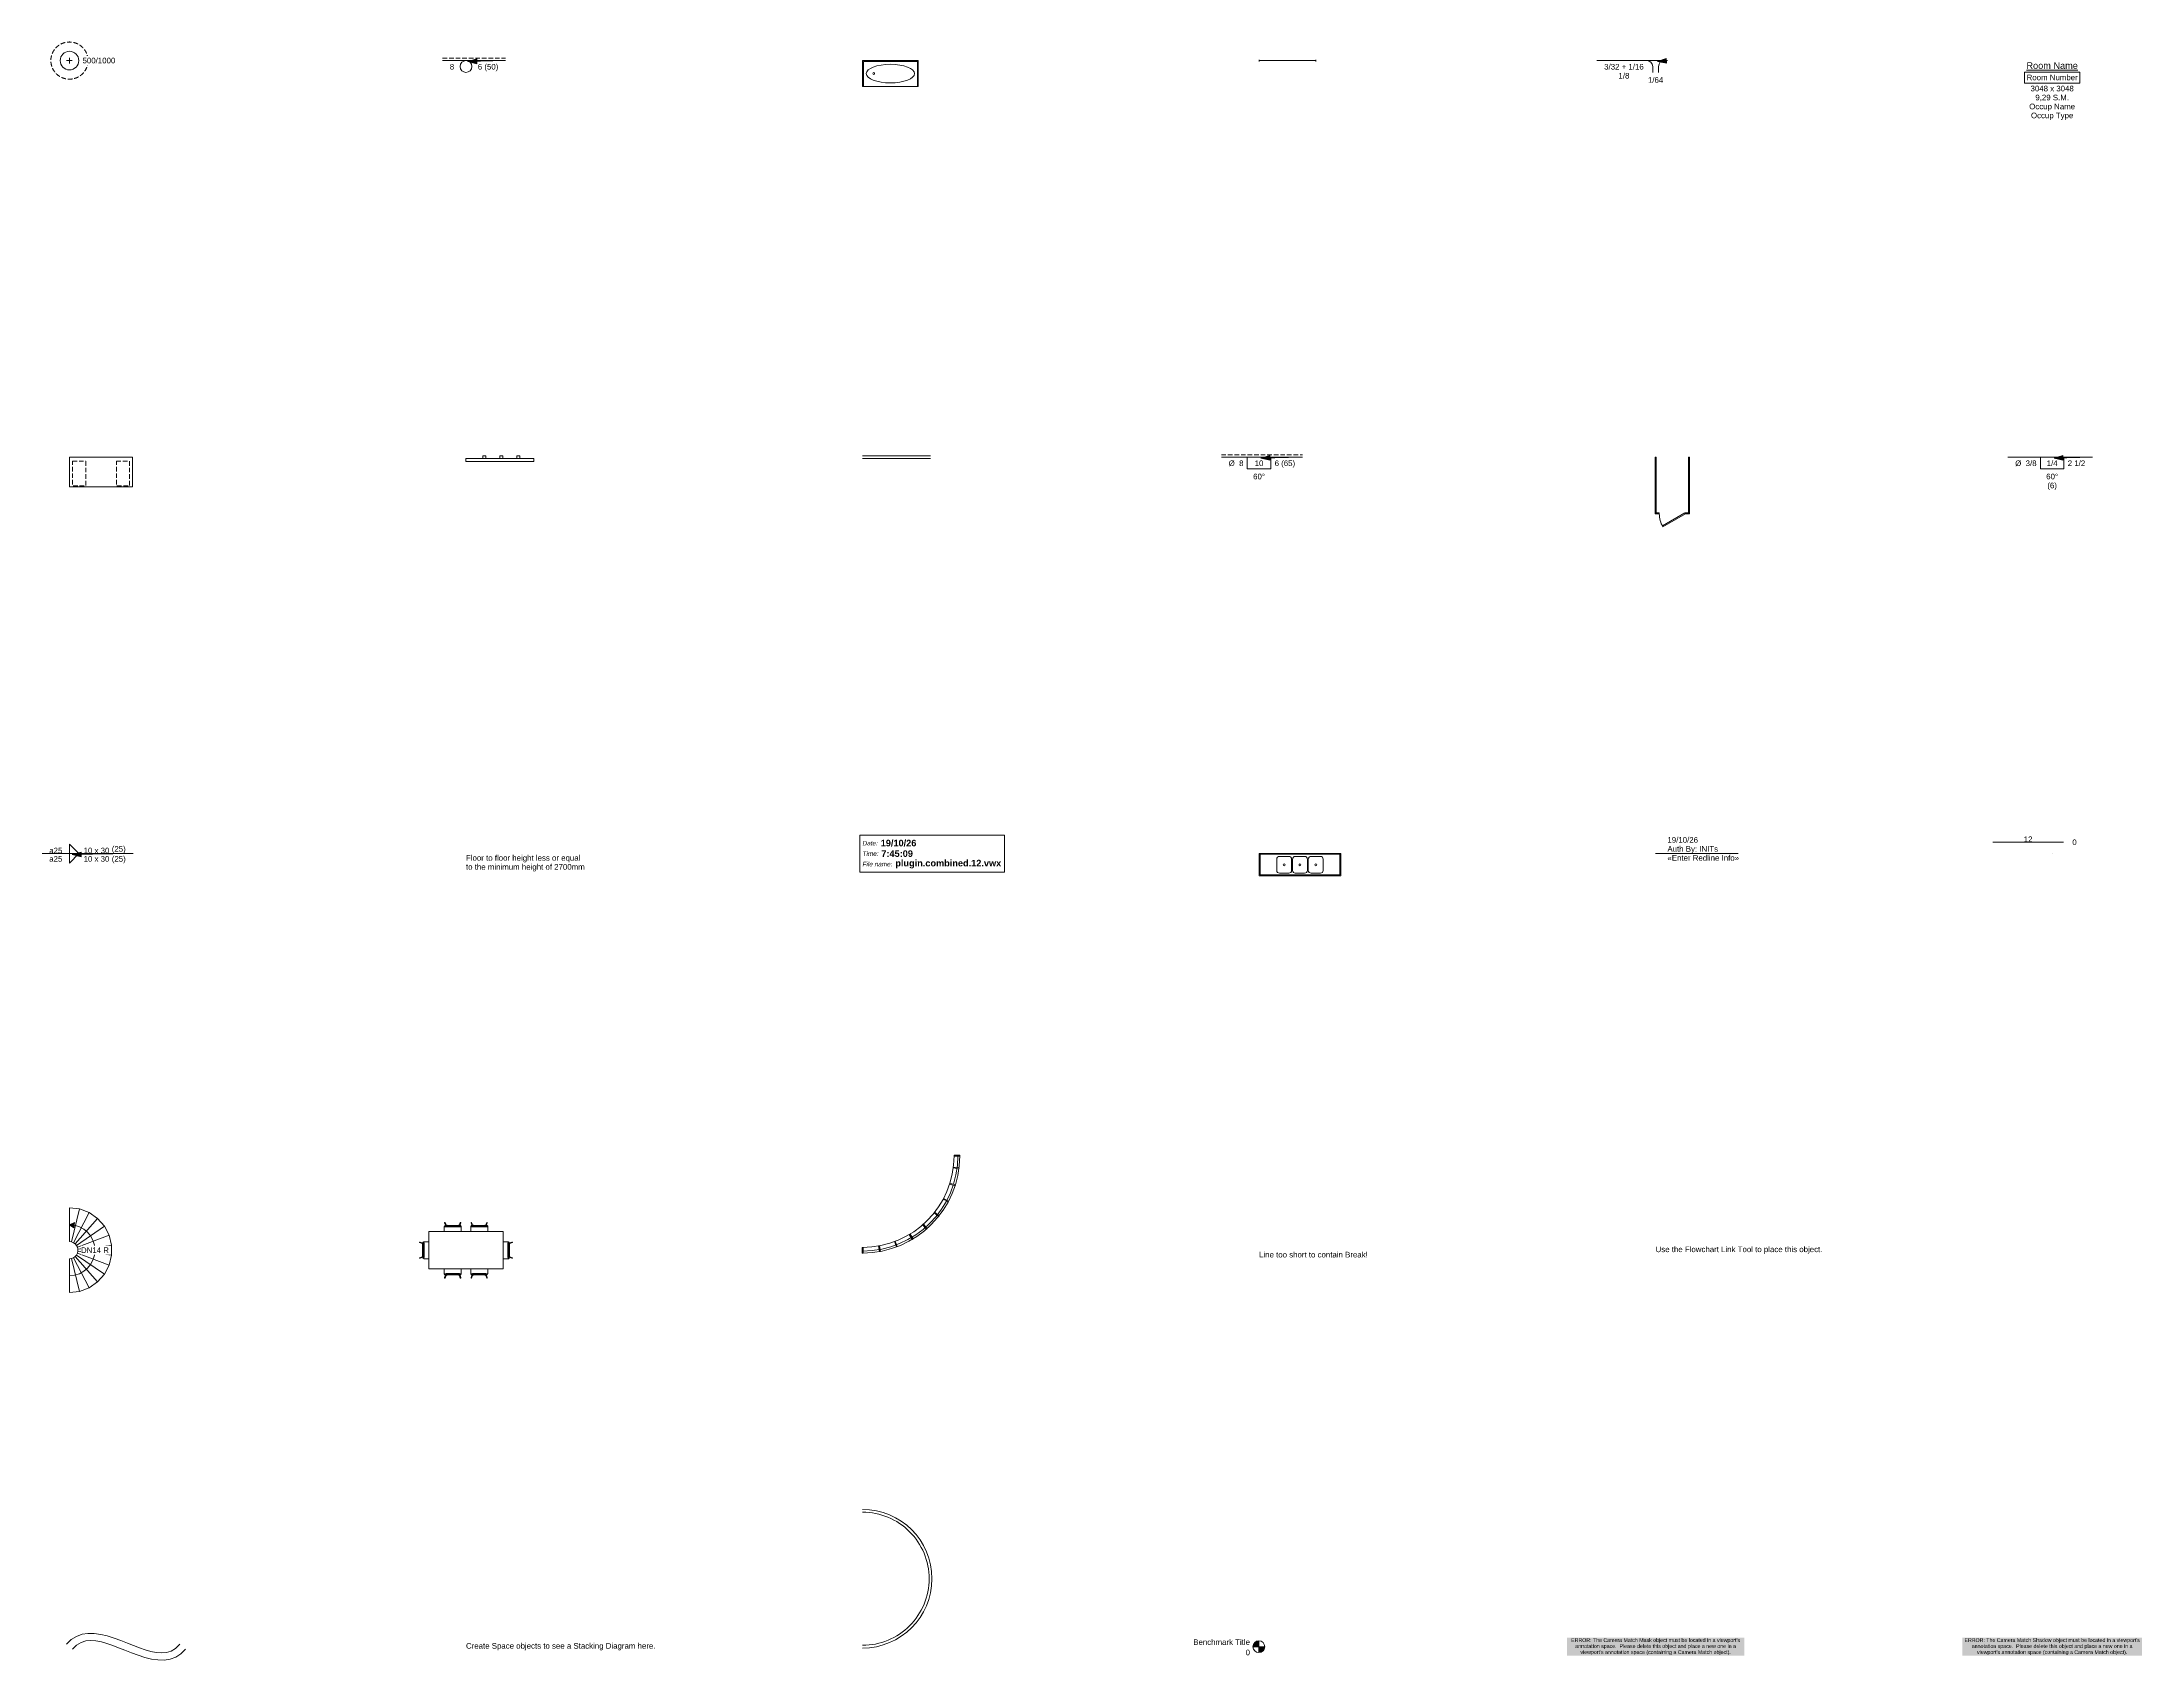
# Model space of a CAD drawing. Header units: millimetres. Extents: x 4596 to 61096, y -48367 to -4834.
import ezdxf

# ---------------------------------------------------------------- set-up
doc = ezdxf.new("R2010")
doc.units = ezdxf.units.MM
doc.header["$LTSCALE"] = 50
doc.linetypes.add('VW-02 Medium Dashed', pattern=[3.527298, 2.469236, -1.058062])
for name, color, linetype, lineweight in [('pio-Bath-Shower', 7, 'Continuous', 5), ('pio-Break Line', 7, 'Continuous', 5), ('pio-Camera Match Mask', 7, 'Continuous', 5), ('pio-Camera Match Shadow', 7, 'Continuous', 5), ('pio-Circular Stair', 7, 'Continuous', 5), ('pio-Compartment Sink', 7, 'Continuous', 5), ('pio-Data Stamp', 7, 'Continuous', 5), ('pio-Desk', 7, 'Continuous', 5), ('pio-Drilled Footing', 7, 'Continuous', 5), ('pio-Elevation Benchmark', 7, 'Continuous', 5), ('pio-Escalator', 7, 'Continuous', 5), ('pio-Flowchart Link', 7, 'Continuous', 5), ('pio-Guardrail (Straight)', 7, 'Continuous', 5), ('pio-Handrail (Curved)', 7, 'Continuous', 5), ('pio-Handrail (Straight)', 7, 'Continuous', 5), ('pio-HVAC Flex Duct', 7, 'Continuous', 5), ('pio-Joist', 7, 'Continuous', 5), ('pio-Redline Object', 7, 'Continuous', 5), ('pio-Room Name', 7, 'Continuous', 5), ('pio-Slope Dimension', 7, 'Continuous', 5), ('pio-Stacking Diagram', 7, 'Continuous', 5), ('pio-Table and Chairs', 7, 'Continuous', 5), ('pio-Toilet Stall', 7, 'Continuous', 5), ('pio-Welding Sym-Fillet (ISO)', 7, 'Continuous', 5), ('pio-Welding Sym-Flange (AWS)', 7, 'Continuous', 5), ('pio-Welding Sym-Misc (ISO)', 7, 'Continuous', 5), ('pio-Welding Sym-Slot-Plug (AWS)', 7, 'Continuous', 5), ('pio-Welding Sym-Slot-Plug (ISO)', 7, 'Continuous', 5), ('pio-WindowWall(Curved)', 7, 'Continuous', 5)]:
    doc.layers.add(name, color=color, linetype=linetype, lineweight=lineweight)
doc.styles.add('Arial', font='Arial.ttf')
doc.styles.add('Arial (bold)', font='Arial Bold.ttf')
doc.styles.add('Arial (italic)', font='Arial Italic.ttf')

# ---------------------------------------------------------------- blocks, each defined once
blk = doc.blocks.new('obj-00 (2D)')
at = {"layer": 'pio-Drilled Footing', "color": 7, "linetype": 'VW-02 Medium Dashed', "lineweight": 5, "transparency": 33554687}
blk.add_ellipse((0, 0), major_axis=(500, 0), ratio=1, dxfattribs=at)
at = {"layer": 'pio-Drilled Footing', "color": 0, "flags": 1}
for tag in ['IFC_UUID', 'instanceID']:
    blk.add_attdef(tag, (4834, -5834), '', height=0.18, dxfattribs=at)
at = {"color": 255, "linetype": 'Continuous', "lineweight": 5, "transparency": 33554687}
blk.add_wipeout([(352, -121), (1239, -121), (1239, 121), (352, 121)], dxfattribs=at).dxf.layer = 'pio-Drilled Footing'
at = {"layer": 'pio-Drilled Footing', "color": 7, "transparency": 33554687, "insert": (352, 0), "char_height": 151.3, "attachment_point": 4, "line_spacing_factor": 0.960695, "style": 'Arial'}
blk.add_mtext('500/1000', dxfattribs=at)
at = {"color": 255, "linetype": 'Continuous', "lineweight": 5, "transparency": 33554687}
blk.add_wipeout([(0, -250), (-25, -249), (-49, -245), (-73, -239), (-96, -231), (-118, -220), (-139, -208), (-159, -193), (-177, -177), (-193, -159), (-208, -139), (-220, -118), (-231, -96), (-239, -73), (-245, -49), (-249, -25), (-250, 0), (-249, 25), (-245, 49), (-239, 73), (-231, 96), (-220, 118), (-208, 139), (-193, 159), (-177, 177), (-159, 193), (-139, 208), (-118, 220), (-96, 231), (-73, 239), (-49, 245), (-25, 249), (0, 250), (25, 249), (49, 245), (73, 239), (96, 231), (118, 220), (139, 208), (159, 193), (177, 177), (193, 159), (208, 139), (220, 118), (231, 96), (239, 73), (245, 49), (249, 25), (250, 0), (249, -25), (245, -49), (239, -73), (231, -96), (220, -118), (208, -139), (193, -159), (177, -177), (159, -193), (139, -208), (118, -220), (96, -231), (73, -239), (49, -245), (25, -249)], dxfattribs=at).dxf.layer = 'pio-Drilled Footing'
at = {"layer": 'pio-Drilled Footing', "color": 7, "linetype": 'Continuous', "lineweight": 5, "transparency": 33554687}
for p, q in [((-76, 0), (76, 0)), ((0, -76), (0, 76))]:
    blk.add_line(p, q, dxfattribs=at)
blk.add_ellipse((0, 0), major_axis=(250, 0), ratio=1, dxfattribs=at)
blk = doc.blocks.new('obj-01')
at = {"layer": 'pio-Welding Sym-Misc (ISO)', "linetype": 'Continuous', "lineweight": 0, "transparency": 33554687}
blk.add_hatch(color=7, dxfattribs=at).paths.add_polyline_path([(291, -85), (51, -25), (288, 43)])
at = {"layer": 'pio-Welding Sym-Misc (ISO)', "color": 7, "linetype": 'VW-02 Medium Dashed', "lineweight": 5, "transparency": 33554687}
blk.add_line((-630, 64), (1065, 64), dxfattribs=at)
at = {"layer": 'pio-Welding Sym-Misc (ISO)', "color": 7, "linetype": 'Continuous', "lineweight": 5, "transparency": 33554687}
for p, q in [((-630, 0), (1065, 0)), ((1065, 0), (51, -25))]:
    blk.add_line(p, q, dxfattribs=at)
at = {"layer": 'pio-Welding Sym-Misc (ISO)', "color": 7, "linetype": 'Continuous', "lineweight": 5, "transparency": 33554687, "flags": 128}
blk.add_lwpolyline([(291, -85), (51, -25), (288, 43)], close=True, dxfattribs=at)
at = {"layer": 'pio-Welding Sym-Misc (ISO)', "color": 7, "linetype": 'Continuous', "lineweight": 5, "transparency": 33554687}
blk.add_circle((0, -159), 159, dxfattribs=at)
at = {"layer": 'pio-Welding Sym-Misc (ISO)', "color": 7, "transparency": 33554687, "line_spacing_factor": 0.960695, "style": 'Arial'}
for s, insert, char_height, attachment_point in [('8', (-318, -90), 151, 3), ('6 (50)', (318, -90), 151.3, 1)]:
    blk.add_mtext(s, dxfattribs=dict(at, insert=insert, char_height=char_height, attachment_point=attachment_point))
blk = doc.blocks.new('obj-02 (2D)')
at = {"layer": 'pio-Bath-Shower', "color": 0, "flags": 1}
for tag in ['IFC_UUID', 'instanceID']:
    blk.add_attdef(tag, (26672, -6034), '', height=0.18, dxfattribs=at)
at = {"color": 255, "linetype": 'Continuous', "lineweight": 5, "transparency": 33554687}
blk.add_wipeout([(0, 0), (1500, 0), (1500, -700), (0, -700)], dxfattribs=at).dxf.layer = 'pio-Bath-Shower'
at = {"layer": 'pio-Bath-Shower', "color": 7, "linetype": 'Continuous', "lineweight": 5, "transparency": 33554687, "flags": 128}
blk.add_lwpolyline([(0, 0), (1500, 0), (1500, -700), (0, -700)], close=True, dxfattribs=at)
at = {"layer": 'pio-Bath-Shower', "color": 7, "linetype": 'Continuous', "lineweight": 9, "transparency": 33554687, "flags": 128}
blk.add_lwpolyline([(0, 0), (1500, 0), (1500, -700), (1475, -700), (1475, -25), (25, -25), (25, -700), (0, -700)], close=True, dxfattribs=at)
at = {"layer": 'pio-Bath-Shower', "color": 7, "linetype": 'Continuous', "lineweight": 9, "transparency": 33554687}
blk.add_ellipse((750, -350), major_axis=(650, 0), ratio=0.384615, dxfattribs=at)
at = {"color": 255, "linetype": 'Continuous', "lineweight": 9, "transparency": 33554687}
blk.add_wipeout([(300, -375), (298, -375), (295, -375), (293, -374), (290, -373), (288, -372), (286, -371), (284, -370), (282, -368), (280, -366), (279, -364), (278, -362), (277, -360), (276, -357), (275, -355), (275, -352), (275, -350), (275, -348), (275, -345), (276, -343), (277, -340), (278, -338), (279, -336), (280, -334), (282, -332), (284, -330), (286, -329), (288, -328), (290, -327), (293, -326), (295, -325), (298, -325), (300, -325), (302, -325), (305, -325), (307, -326), (310, -327), (312, -328), (314, -329), (316, -330), (318, -332), (320, -334), (321, -336), (322, -338), (323, -340), (324, -343), (325, -345), (325, -348), (325, -350), (325, -352), (325, -355), (324, -357), (323, -360), (322, -362), (321, -364), (320, -366), (318, -368), (316, -370), (314, -371), (312, -372), (310, -373), (307, -374), (305, -375), (302, -375)], dxfattribs=at).dxf.layer = 'pio-Bath-Shower'
at = {"layer": 'pio-Bath-Shower', "color": 7, "linetype": 'Continuous', "lineweight": 9, "transparency": 33554687}
blk.add_ellipse((300, -350), major_axis=(25.4, 0), ratio=1, dxfattribs=at)
blk = doc.blocks.new('obj-03 (2D)')
at = {"layer": 'pio-Joist', "color": 7, "linetype": 'Continuous', "lineweight": 5, "transparency": 33554687}
for p, q in [((0, -22.86), (0, 22.86)), ((0, 0), (1524, 0)), ((1524, -22.86), (1524, 22.86))]:
    blk.add_line(p, q, dxfattribs=at)
at = {"layer": 'pio-Joist', "color": 0, "flags": 1}
for tag in ['instanceID', 'IFC_UUID']:
    blk.add_attdef(tag, (37340.8, -5357.26), '', height=0.18, dxfattribs=at)
blk = doc.blocks.new('obj-04')
at = {"layer": 'pio-Welding Sym-Flange (AWS)', "linetype": 'Continuous', "lineweight": 0, "transparency": 33554687}
blk.add_hatch(color=7, dxfattribs=at).paths.add_polyline_path([(294, -68), (51, -25), (283, 59)])
at = {"layer": 'pio-Welding Sym-Flange (AWS)', "color": 7, "linetype": 'Continuous', "lineweight": 5, "transparency": 33554687}
for p, q in [((-1577, 0), (318, 0)), ((318, 0), (51, -25)), ((-79, -318), (-79, -159)), ((79, -159), (79, -318))]:
    blk.add_line(p, q, dxfattribs=at)
at = {"layer": 'pio-Welding Sym-Flange (AWS)', "color": 7, "linetype": 'Continuous', "lineweight": 5, "transparency": 33554687, "flags": 128}
blk.add_lwpolyline([(294, -68), (51, -25), (283, 59)], close=True, dxfattribs=at)
at = {"layer": 'pio-Welding Sym-Flange (AWS)', "color": 7, "linetype": 'Continuous', "lineweight": 5, "transparency": 33554687}
for centre, start, end in [((-238, -159), 0, 90), ((238, -159), 90, 180)]:
    blk.add_arc(centre, 159, start, end, dxfattribs=at)
at = {"layer": 'pio-Welding Sym-Flange (AWS)', "color": 7, "transparency": 33554687, "attachment_point": 2, "line_spacing_factor": 0.960695, "style": 'Arial'}
for s, insert, char_height in [('3/32 + 1/16\\P1/8', (-852, -90), 151.31), ('1/64', (0, -446), 151.3)]:
    blk.add_mtext(s, dxfattribs=dict(at, insert=insert, char_height=char_height))
blk = doc.blocks.new('obj-05')
at = {"color": 255, "linetype": 'Continuous', "lineweight": 5, "transparency": 33554687}
blk.add_wipeout([(-747, -310), (747, -310), (747, -609), (-747, -609)], dxfattribs=at).dxf.layer = 'pio-Room Name'
at = {"layer": 'pio-Room Name', "color": 7, "linetype": 'Continuous', "lineweight": 5, "transparency": 33554687, "flags": 128}
blk.add_lwpolyline([(-747, -310), (747, -310), (747, -609), (-747, -609)], close=True, dxfattribs=at)
at = {"color": 255, "linetype": 'Continuous', "lineweight": 5, "transparency": 33554687}
blk.add_wipeout([(-695, -282), (695, -282), (695, 0), (-695, 0)], dxfattribs=at).dxf.layer = 'pio-Room Name'
at = {"layer": 'pio-Room Name', "color": 7, "transparency": 33554687, "insert": (0, -46), "char_height": 176.53, "attachment_point": 2, "line_spacing_factor": 0.960695, "style": 'Arial'}
blk.add_mtext('{\\LRoom Name}', dxfattribs=at)
at = {"color": 255, "linetype": 'Continuous', "lineweight": 5, "transparency": 33554687}
blk.add_wipeout([(-690, -580), (690, -580), (690, -339), (-690, -339)], dxfattribs=at).dxf.layer = 'pio-Room Name'
at = {"layer": 'pio-Room Name', "color": 7, "transparency": 33554687, "insert": (0, -378), "char_height": 151.31, "attachment_point": 2, "line_spacing_factor": 0.960695, "style": 'Arial'}
blk.add_mtext('Room Number', dxfattribs=at)
at = {"color": 255, "linetype": 'Continuous', "lineweight": 5, "transparency": 33554687}
blk.add_wipeout([(-585, -878), (585, -878), (585, -637), (-585, -637)], dxfattribs=at).dxf.layer = 'pio-Room Name'
at = {"layer": 'pio-Room Name', "color": 7, "transparency": 33554687, "insert": (0, -676), "char_height": 151.31, "attachment_point": 2, "line_spacing_factor": 0.960695, "style": 'Arial'}
blk.add_mtext('3048 x 3048', dxfattribs=at)
at = {"color": 255, "linetype": 'Continuous', "lineweight": 5, "transparency": 33554687}
blk.add_wipeout([(-455, -1120), (455, -1120), (455, -878), (-455, -878)], dxfattribs=at).dxf.layer = 'pio-Room Name'
at = {"layer": 'pio-Room Name', "color": 7, "transparency": 33554687, "insert": (0, -918), "char_height": 151.3, "attachment_point": 2, "line_spacing_factor": 0.960695, "style": 'Arial'}
blk.add_mtext('9,29 S.M.', dxfattribs=at)
at = {"color": 255, "linetype": 'Continuous', "lineweight": 5, "transparency": 33554687}
blk.add_wipeout([(-620, -1361), (620, -1361), (620, -1120), (-620, -1120)], dxfattribs=at).dxf.layer = 'pio-Room Name'
at = {"layer": 'pio-Room Name', "color": 7, "transparency": 33554687, "insert": (0, -1159), "char_height": 151.3, "attachment_point": 2, "line_spacing_factor": 0.960695, "style": 'Arial'}
blk.add_mtext('Occup Name', dxfattribs=at)
at = {"color": 255, "linetype": 'Continuous', "lineweight": 5, "transparency": 33554687}
blk.add_wipeout([(-565, -1602), (565, -1602), (565, -1361), (-565, -1361)], dxfattribs=at).dxf.layer = 'pio-Room Name'
at = {"layer": 'pio-Room Name', "color": 7, "transparency": 33554687, "insert": (0, -1400), "char_height": 151.3, "attachment_point": 2, "line_spacing_factor": 0.960695, "style": 'Arial'}
blk.add_mtext('Occup Type', dxfattribs=at)
blk = doc.blocks.new('obj-06 (2D)')
at = {"layer": 'pio-Desk', "color": 0, "flags": 1}
for tag in ['instanceID', 'IFC_UUID']:
    blk.add_attdef(tag, (5334.4, -16803.2), '', height=0.18, dxfattribs=at)
at = {"color": 255, "linetype": 'Continuous', "lineweight": 5, "transparency": 33554687}
blk.add_wipeout([(0, 0), (1700, 0), (1700, -800), (0, -800)], dxfattribs=at).dxf.layer = 'pio-Desk'
at = {"layer": 'pio-Desk', "color": 7, "linetype": 'Continuous', "lineweight": 5, "transparency": 33554687, "flags": 128}
blk.add_lwpolyline([(0, 0), (1700, 0), (1700, -800), (0, -800)], close=True, dxfattribs=at)
at = {"color": 255, "linetype": 'VW-02 Medium Dashed', "lineweight": 5, "transparency": 33554687}
for points in [[(81.75, -111.75), (437.35, -111.75), (437.35, -774.6), (81.75, -774.6)], [(1262.65, -111.75), (1618.25, -111.75), (1618.25, -774.6), (1262.65, -774.6)]]:
    blk.add_wipeout(points, dxfattribs=at).dxf.layer = 'pio-Desk'
at = {"layer": 'pio-Desk', "color": 7, "linetype": 'VW-02 Medium Dashed', "lineweight": 5, "transparency": 33554687, "flags": 128}
for points in [[(81.75, -111.75), (437.35, -111.75), (437.35, -774.6), (81.75, -774.6)], [(1262.65, -111.75), (1618.25, -111.75), (1618.25, -774.6), (1262.65, -774.6)]]:
    blk.add_lwpolyline(points, close=True, dxfattribs=at)
blk = doc.blocks.new('obj-07 (2D)')
at = {"layer": 'pio-Guardrail (Straight)', "color": 0, "flags": 1}
for tag in ['IFC_UUID', 'instanceID']:
    blk.add_attdef(tag, (16003.2, -16117.5), '', height=0.18, dxfattribs=at)
at = {"color": 255, "linetype": 'Continuous', "lineweight": 5, "transparency": 33554687}
blk.add_wipeout([(0, -38.1), (1828.8, -38.1), (1828.8, -114.3), (0, -114.3)], dxfattribs=at).dxf.layer = 'pio-Guardrail (Straight)'
at = {"layer": 'pio-Guardrail (Straight)', "color": 7, "linetype": 'Continuous', "lineweight": 5, "transparency": 33554687, "flags": 128}
blk.add_lwpolyline([(0, -38.1), (1828.8, -38.1), (1828.8, -114.3), (0, -114.3)], close=True, dxfattribs=at)
at = {"color": 255, "linetype": 'Continuous', "lineweight": 5, "transparency": 33554687}
for points in [[(457.2, 38.1), (533.4, 38.1), (533.4, -38.1), (457.2, -38.1)], [(914.4, 38.1), (990.6, 38.1), (990.6, -38.1), (914.4, -38.1)], [(1371.6, 38.1), (1447.8, 38.1), (1447.8, -38.1), (1371.6, -38.1)]]:
    blk.add_wipeout(points, dxfattribs=at).dxf.layer = 'pio-Guardrail (Straight)'
at = {"layer": 'pio-Guardrail (Straight)', "color": 7, "linetype": 'Continuous', "lineweight": 5, "transparency": 33554687, "flags": 128}
for points in [[(457.2, 38.1), (533.4, 38.1), (533.4, -38.1), (457.2, -38.1)], [(914.4, 38.1), (990.6, 38.1), (990.6, -38.1), (914.4, -38.1)], [(1371.6, 38.1), (1447.8, 38.1), (1447.8, -38.1), (1371.6, -38.1)]]:
    blk.add_lwpolyline(points, close=True, dxfattribs=at)
blk = doc.blocks.new('obj-08 (2D)')
at = {"layer": 'pio-Handrail (Straight)', "color": 0, "flags": 1}
for tag in ['IFC_UUID', 'instanceID']:
    blk.add_attdef(tag, (26672, -16041.3), '', height=0.18, dxfattribs=at)
at = {"color": 255, "linetype": 'Continuous', "lineweight": 5, "transparency": 33554687}
blk.add_wipeout([(0, 38.1), (1828.8, 38.1), (1828.8, -38.1), (0, -38.1)], dxfattribs=at).dxf.layer = 'pio-Handrail (Straight)'
at = {"layer": 'pio-Handrail (Straight)', "color": 7, "linetype": 'Continuous', "lineweight": 5, "transparency": 33554687}
for p, q in [((0, 38.1), (1828.8, 38.1)), ((0, -38.1), (1828.8, -38.1))]:
    blk.add_line(p, q, dxfattribs=at)
blk = doc.blocks.new('obj-09')
at = {"layer": 'pio-Welding Sym-Slot-Plug (ISO)', "linetype": 'Continuous', "lineweight": 0, "transparency": 33554687}
blk.add_hatch(color=7, dxfattribs=at).paths.add_polyline_path([(291, -85), (51, -25), (288, 43)])
at = {"layer": 'pio-Welding Sym-Slot-Plug (ISO)', "color": 7, "linetype": 'VW-02 Medium Dashed', "lineweight": 5, "transparency": 33554687}
blk.add_line((-1014, 64), (1167, 64), dxfattribs=at)
at = {"layer": 'pio-Welding Sym-Slot-Plug (ISO)', "color": 7, "linetype": 'Continuous', "lineweight": 5, "transparency": 33554687}
for p, q in [((-1014, 0), (1167, 0)), ((1167, 0), (51, -25))]:
    blk.add_line(p, q, dxfattribs=at)
at = {"layer": 'pio-Welding Sym-Slot-Plug (ISO)', "color": 7, "linetype": 'Continuous', "lineweight": 5, "transparency": 33554687, "flags": 128}
for points in [[(-318, 0), (318, 0), (318, -318), (-318, -318)], [(291, -85), (51, -25), (288, 43)]]:
    blk.add_lwpolyline(points, close=True, dxfattribs=at)
at = {"layer": 'pio-Welding Sym-Slot-Plug (ISO)', "color": 7, "transparency": 33554687, "char_height": 151.3, "line_spacing_factor": 0.960695, "style": 'Arial'}
for s, insert, attachment_point in [('Ø  8', (-419, -90), 3), ('60°', (0, -446), 2), ('10', (0, -90), 2), ('6 (65)', (419, -90), 1)]:
    blk.add_mtext(s, dxfattribs=dict(at, insert=insert, attachment_point=attachment_point))
blk = doc.blocks.new('Group')
at = {"layer": 'pio-Toilet Stall', "color": 7, "linetype": 'Continuous', "lineweight": 5, "transparency": 33554687}
blk.add_arc((800, -1525), 700, 180, 210, dxfattribs=at)
at = {"color": 255, "linetype": 'Continuous', "lineweight": 5, "transparency": 33554687}
blk.add_wipeout([(181, -1853), (787, -1503), (800, -1525), (194, -1875)], dxfattribs=at).dxf.layer = 'pio-Toilet Stall'
at = {"layer": 'pio-Toilet Stall', "color": 7, "linetype": 'Continuous', "lineweight": 5, "transparency": 33554687, "flags": 128}
blk.add_lwpolyline([(181, -1853), (787, -1503), (800, -1525), (194, -1875)], close=True, dxfattribs=at)
blk = doc.blocks.new('obj-10 (2D)')
at = {"layer": 'pio-Toilet Stall', "color": 0, "flags": 1}
for tag in ['IFC_UUID', 'instanceID']:
    blk.add_attdef(tag, (47997.1, -17878.2), '', height=0.18, dxfattribs=at)
at = {"color": 255, "linetype": 'Continuous', "lineweight": 5, "transparency": 33554687}
for points in [[(-12.5, 0), (12.5, 0), (12.5, -1500), (-12.5, -1500)], [(887.5, 0), (912.5, 0), (912.5, -1500), (887.5, -1500)]]:
    blk.add_wipeout(points, dxfattribs=at).dxf.layer = 'pio-Toilet Stall'
at = {"layer": 'pio-Toilet Stall', "color": 7, "linetype": 'Continuous', "lineweight": 5, "transparency": 33554687, "flags": 128}
for points in [[(-12.5, 0), (12.5, 0), (12.5, -1500), (-12.5, -1500)], [(887.5, 0), (912.5, 0), (912.5, -1500), (887.5, -1500)]]:
    blk.add_lwpolyline(points, close=True, dxfattribs=at)
at = {"color": 255, "linetype": 'Continuous', "lineweight": 5, "transparency": 33554687}
for points in [[(-12.5, -1500), (100, -1500), (100, -1525), (-12.5, -1525)], [(800, -1500), (912.5, -1500), (912.5, -1525), (800, -1525)]]:
    blk.add_wipeout(points, dxfattribs=at).dxf.layer = 'pio-Toilet Stall'
at = {"layer": 'pio-Toilet Stall', "color": 7, "linetype": 'Continuous', "lineweight": 5, "transparency": 33554687, "flags": 128}
for points in [[(-12.5, -1500), (100, -1500), (100, -1525), (-12.5, -1525)], [(800, -1500), (912.5, -1500), (912.5, -1525), (800, -1525)]]:
    blk.add_lwpolyline(points, close=True, dxfattribs=at)
at = {"layer": 'pio-Toilet Stall', "color": 7, "transparency": 33554687}
blk.add_blockref('Group', (0, 0), dxfattribs=at)
blk = doc.blocks.new('obj-11')
at = {"layer": 'pio-Welding Sym-Slot-Plug (AWS)', "linetype": 'Continuous', "lineweight": 0, "transparency": 33554687}
blk.add_hatch(color=7, dxfattribs=at).paths.add_polyline_path([(291, -85), (51, -25), (288, 43)])
at = {"layer": 'pio-Welding Sym-Slot-Plug (AWS)', "color": 7, "linetype": 'Continuous', "lineweight": 5, "transparency": 33554687}
for p, q in [((-1190, 0), (1085, 0)), ((1085, 0), (51, -25))]:
    blk.add_line(p, q, dxfattribs=at)
at = {"layer": 'pio-Welding Sym-Slot-Plug (AWS)', "color": 7, "linetype": 'Continuous', "lineweight": 5, "transparency": 33554687, "flags": 128}
for points in [[(-318, 0), (318, 0), (318, -318), (-318, -318)], [(291, -85), (51, -25), (288, 43)]]:
    blk.add_lwpolyline(points, close=True, dxfattribs=at)
at = {"layer": 'pio-Welding Sym-Slot-Plug (AWS)', "color": 7, "transparency": 33554687, "char_height": 151.3, "line_spacing_factor": 0.960695, "style": 'Arial'}
for s, insert, attachment_point in [('Ø  3/8', (-419, -90), 3), ('60°\\P(6)', (0, -446), 2), ('1/4', (0, -90), 2), ('2 1/2', (419, -90), 1)]:
    blk.add_mtext(s, dxfattribs=dict(at, insert=insert, attachment_point=attachment_point))
blk = doc.blocks.new('Group-1')
at = {"layer": 'pio-Welding Sym-Fillet (ISO)', "color": 7, "linetype": 'Continuous', "lineweight": 5, "transparency": 33554687}
for p, q in [((0, 0), (0, -254)), ((0, -254), (254, 0))]:
    blk.add_line(p, q, dxfattribs=at)
blk = doc.blocks.new('Group-2')
at = {"layer": 'pio-Welding Sym-Fillet (ISO)', "color": 7, "linetype": 'Continuous', "lineweight": 5, "transparency": 33554687}
for p, q in [((0, 0), (0, 254)), ((0, 254), (254, 0))]:
    blk.add_line(p, q, dxfattribs=at)
blk = doc.blocks.new('obj-12')
at = {"layer": 'pio-Welding Sym-Fillet (ISO)', "linetype": 'Continuous', "lineweight": 0, "transparency": 33554687}
blk.add_hatch(color=7, dxfattribs=at).paths.add_polyline_path([(315, -89), (76, -25), (315, 39)])
at = {"layer": 'pio-Welding Sym-Fillet (ISO)', "color": 7, "linetype": 'Continuous', "lineweight": 5, "transparency": 33554687}
for p, q in [((-738, 0), (1710, 0)), ((1710, 0), (76, -25))]:
    blk.add_line(p, q, dxfattribs=at)
at = {"layer": 'pio-Welding Sym-Fillet (ISO)', "color": 7, "linetype": 'Continuous', "lineweight": 5, "transparency": 33554687, "flags": 128}
blk.add_lwpolyline([(315, -89), (76, -25), (315, 39)], close=True, dxfattribs=at)
at = {"layer": 'pio-Welding Sym-Fillet (ISO)', "color": 7, "transparency": 33554687}
for name in ['Group-2', 'Group-1']:
    blk.add_blockref(name, (0, 0), dxfattribs=at)
at = {"layer": 'pio-Welding Sym-Fillet (ISO)', "color": 7, "transparency": 33554687, "char_height": 151.3, "line_spacing_factor": 0.960695, "style": 'Arial'}
for s, insert, attachment_point in [('a25', (-191, 6), 9), ('10 x 30', (381, 6), 7), (' (25)', (1080, 6), 7), ('a25', (-191, -65), 3), ('10 x 30', (381, -65), 1), (' (25)', (1080, -65), 1)]:
    blk.add_mtext(s, dxfattribs=dict(at, insert=insert, attachment_point=attachment_point))
blk = doc.blocks.new('obj-13')
at = {"layer": 'pio-Escalator', "color": 7, "transparency": 33554687, "insert": (0, -39), "char_height": 151.31, "attachment_point": 1, "line_spacing_factor": 0.960695, "style": 'Arial'}
blk.add_mtext('Floor to floor height less or equal\\Pto the minimum height of 2700mm', dxfattribs=at)
at = {"layer": 'pio-Escalator', "color": 0, "flags": 1}
for tag in ['IFC_UUID', 'instanceID']:
    blk.add_attdef(tag, (16003, -27155), '', height=0.18, dxfattribs=at)
blk = doc.blocks.new('Group-3')
at = {"color": 255, "linetype": 'Continuous', "lineweight": 5, "transparency": 33554687}
blk.add_wipeout([(0, 183), (489, 183), (489, 380), (0, 380)], dxfattribs=at).dxf.layer = 'pio-Data Stamp'
at = {"layer": 'pio-Data Stamp', "color": 7, "transparency": 33554687, "insert": (0, 282), "char_height": 123.6, "attachment_point": 4, "line_spacing_factor": 0.960695, "style": 'Arial (italic)'}
blk.add_mtext('Date: ', dxfattribs=at)
at = {"color": 255, "linetype": 'Continuous', "lineweight": 5, "transparency": 33554687}
blk.add_wipeout([(489, 141), (1455, 141), (1455, 422), (489, 422)], dxfattribs=at).dxf.layer = 'pio-Data Stamp'
at = {"layer": 'pio-Data Stamp', "color": 7, "transparency": 33554687, "insert": (489, 282), "char_height": 176.5, "attachment_point": 4, "line_spacing_factor": 0.960695, "style": 'Arial (bold)'}
blk.add_mtext('19/10/26', dxfattribs=at)
blk = doc.blocks.new('Group-4')
at = {"color": 255, "linetype": 'Continuous', "lineweight": 5, "transparency": 33554687}
blk.add_wipeout([(0, -99), (506, -99), (506, 99), (0, 99)], dxfattribs=at).dxf.layer = 'pio-Data Stamp'
at = {"layer": 'pio-Data Stamp', "color": 7, "transparency": 33554687, "insert": (0, 0), "char_height": 123.6, "attachment_point": 4, "line_spacing_factor": 0.960695, "style": 'Arial (italic)'}
blk.add_mtext('Time: ', dxfattribs=at)
at = {"color": 255, "linetype": 'Continuous', "lineweight": 5, "transparency": 33554687}
blk.add_wipeout([(506, -141), (1362, -141), (1362, 141), (506, 141)], dxfattribs=at).dxf.layer = 'pio-Data Stamp'
at = {"layer": 'pio-Data Stamp', "color": 7, "transparency": 33554687, "insert": (506, 0), "char_height": 176.5, "attachment_point": 4, "line_spacing_factor": 0.960695, "style": 'Arial (bold)'}
blk.add_mtext('7:45:09', dxfattribs=at)
blk = doc.blocks.new('Group-5')
at = {"color": 255, "linetype": 'Continuous', "lineweight": 5, "transparency": 33554687}
blk.add_wipeout([(0, -380), (882, -380), (882, -183), (0, -183)], dxfattribs=at).dxf.layer = 'pio-Data Stamp'
at = {"layer": 'pio-Data Stamp', "color": 7, "transparency": 33554687, "insert": (0, -282), "char_height": 123.57, "attachment_point": 4, "line_spacing_factor": 0.960695, "style": 'Arial (italic)'}
blk.add_mtext('File name: ', dxfattribs=at)
at = {"color": 255, "linetype": 'Continuous', "lineweight": 5, "transparency": 33554687}
blk.add_wipeout([(882, -422), (3741, -422), (3741, -141), (882, -141)], dxfattribs=at).dxf.layer = 'pio-Data Stamp'
at = {"layer": 'pio-Data Stamp', "color": 7, "transparency": 33554687, "insert": (882, -282), "char_height": 176.53, "attachment_point": 4, "line_spacing_factor": 0.960695, "style": 'Arial (bold)'}
blk.add_mtext('plugin.combined.12.vwx', dxfattribs=at)
blk = doc.blocks.new('Group-6')
at = {"layer": 'pio-Data Stamp', "color": 7, "transparency": 33554687}
blk.add_blockref('Group-3', (0, 0), dxfattribs=at)
blk.add_blockref('Group-4', (0, 0), dxfattribs=at)
blk.add_blockref('Group-5', (0, 0), dxfattribs=at)
blk = doc.blocks.new('obj-14')
at = {"color": 255, "linetype": 'Continuous', "lineweight": 5, "transparency": 33554687}
blk.add_wipeout([(-76, 498), (3818, 498), (3818, -498), (-76, -498)], dxfattribs=at).dxf.layer = 'pio-Data Stamp'
at = {"layer": 'pio-Data Stamp', "color": 7, "linetype": 'Continuous', "lineweight": 5, "transparency": 33554687, "flags": 128}
blk.add_lwpolyline([(-76, 498), (3818, 498), (3818, -498), (-76, -498)], close=True, dxfattribs=at)
at = {"layer": 'pio-Data Stamp', "color": 7, "transparency": 33554687}
blk.add_blockref('Group-6', (0, 0), dxfattribs=at)
blk = doc.blocks.new('Group-7')
at = {"color": 255, "linetype": 'Continuous', "lineweight": 5, "transparency": 33554687}
blk.add_wipeout([(0, 0), (2200, 0), (2200, -600), (0, -600)], dxfattribs=at).dxf.layer = 'pio-Compartment Sink'
at = {"layer": 'pio-Compartment Sink', "color": 7, "linetype": 'Continuous', "lineweight": 5, "transparency": 33554687, "flags": 128}
blk.add_lwpolyline([(0, 0), (2200, 0), (2200, -600), (0, -600)], close=True, dxfattribs=at)
at = {"color": 255, "linetype": 'Continuous', "lineweight": 5, "transparency": 33554687}
blk.add_wipeout([(0, 0), (2200, 0), (2200, -18), (0, -18)], dxfattribs=at).dxf.layer = 'pio-Compartment Sink'
at = {"layer": 'pio-Compartment Sink', "color": 7, "linetype": 'Continuous', "lineweight": 5, "transparency": 33554687, "flags": 128}
for points in [[(0, 0), (2200, 0), (2200, -18), (0, -18)], [(0, -600), (0, -18), (28, -18), (28, -572), (2172, -572), (2172, -18), (2200, -18), (2200, -600)]]:
    blk.add_lwpolyline(points, close=True, dxfattribs=at)
at = {"color": 255, "linetype": 'Continuous', "lineweight": 15, "transparency": 33554687}
blk.add_wipeout([(800, -75), (802, -75), (804, -75), (806, -75), (807, -75), (809, -76), (811, -76), (813, -76), (815, -76), (816, -77), (818, -77), (820, -78), (822, -78), (824, -79), (825, -79), (827, -80), (829, -81), (830, -81), (832, -82), (834, -83), (835, -84), (837, -85), (839, -86), (840, -87), (842, -88), (843, -89), (845, -90), (846, -91), (848, -92), (849, -93), (850, -94), (852, -96), (853, -97), (854, -98), (856, -100), (857, -101), (858, -102), (859, -104), (860, -105), (861, -107), (862, -108), (863, -110), (864, -111), (865, -113), (866, -115), (867, -116), (868, -118), (869, -120), (869, -121), (870, -123), (871, -125), (871, -126), (872, -128), (872, -130), (873, -132), (873, -134), (874, -135), (874, -137), (874, -139), (874, -141), (875, -143), (875, -144), (875, -146), (875, -148), (875, -150), (875, -450), (875, -452), (875, -454), (875, -456), (875, -457), (874, -459), (874, -461), (874, -463), (874, -465), (873, -466), (873, -468), (872, -470), (872, -472), (871, -474), (871, -475), (870, -477), (869, -479), (869, -480), (868, -482), (867, -484), (866, -485), (865, -487), (864, -489), (863, -490), (862, -492), (861, -493), (860, -495), (859, -496), (858, -498), (857, -499), (856, -500), (854, -502), (853, -503), (852, -504), (850, -506), (849, -507), (848, -508), (846, -509), (845, -510), (843, -511), (842, -512), (840, -513), (839, -514), (837, -515), (835, -516), (834, -517), (832, -518), (830, -519), (829, -519), (827, -520), (825, -521), (824, -521), (822, -522), (820, -522), (818, -523), (816, -523), (815, -524), (813, -524), (811, -524), (809, -524), (807, -525), (806, -525), (804, -525), (802, -525), (800, -525), (550, -525), (548, -525), (546, -525), (544, -525), (543, -525), (541, -524), (539, -524), (537, -524), (535, -524), (534, -523), (532, -523), (530, -522), (528, -522), (526, -521), (525, -521), (523, -520), (521, -519), (520, -519), (518, -518), (516, -517), (515, -516), (513, -515), (511, -514), (510, -513), (508, -512), (507, -511), (505, -510), (504, -509), (502, -508), (501, -507), (500, -506), (498, -504), (497, -503), (496, -502), (494, -500), (493, -499), (492, -498), (491, -496), (490, -495), (489, -493), (488, -492), (487, -490), (486, -489), (485, -487), (484, -485), (483, -484), (482, -482), (481, -480), (481, -479), (480, -477), (479, -475), (479, -474), (478, -472), (478, -470), (477, -468), (477, -466), (476, -465), (476, -463), (476, -461), (476, -459), (475, -457), (475, -456), (475, -454), (475, -452), (475, -450), (475, -150), (475, -148), (475, -146), (475, -144), (475, -143), (476, -141), (476, -139), (476, -137), (476, -135), (477, -134), (477, -132), (478, -130), (478, -128), (479, -126), (479, -125), (480, -123), (481, -121), (481, -120), (482, -118), (483, -116), (484, -115), (485, -113), (486, -111), (487, -110), (488, -108), (489, -107), (490, -105), (491, -104), (492, -102), (493, -101), (494, -100), (496, -98), (497, -97), (498, -96), (500, -94), (501, -93), (502, -92), (504, -91), (505, -90), (507, -89), (508, -88), (510, -87), (511, -86), (513, -85), (515, -84), (516, -83), (518, -82), (520, -81), (521, -81), (523, -80), (525, -79), (526, -79), (528, -78), (530, -78), (532, -77), (534, -77), (535, -76), (537, -76), (539, -76), (541, -76), (543, -75), (544, -75), (546, -75), (548, -75), (550, -75)], dxfattribs=at).dxf.layer = 'pio-Compartment Sink'
at = {"layer": 'pio-Compartment Sink', "color": 7, "linetype": 'Continuous', "lineweight": 15, "transparency": 33554687, "flags": 128}
blk.add_lwpolyline([(475, -150, -0.414214), (550, -75), (800, -75, -0.414214), (875, -150), (875, -450, -0.414214), (800, -525), (550, -525, -0.414214), (475, -450)], format="xyb", close=True, dxfattribs=at)
at = {"color": 255, "linetype": 'Continuous', "lineweight": 5, "transparency": 33554687}
blk.add_wipeout([(675, -325), (673, -325), (670, -325), (668, -324), (665, -323), (663, -322), (661, -321), (659, -320), (657, -318), (655, -316), (654, -314), (653, -312), (652, -310), (651, -307), (650, -305), (650, -302), (650, -300), (650, -298), (650, -295), (651, -293), (652, -290), (653, -288), (654, -286), (655, -284), (657, -282), (659, -280), (661, -279), (663, -278), (665, -277), (668, -276), (670, -275), (673, -275), (675, -275), (677, -275), (680, -275), (682, -276), (685, -277), (687, -278), (689, -279), (691, -280), (693, -282), (695, -284), (696, -286), (697, -288), (698, -290), (699, -293), (700, -295), (700, -298), (700, -300), (700, -302), (700, -305), (699, -307), (698, -310), (697, -312), (696, -314), (695, -316), (693, -318), (691, -320), (689, -321), (687, -322), (685, -323), (682, -324), (680, -325), (677, -325)], dxfattribs=at).dxf.layer = 'pio-Compartment Sink'
at = {"layer": 'pio-Compartment Sink', "color": 7, "linetype": 'Continuous', "lineweight": 5, "transparency": 33554687}
blk.add_ellipse((675, -300), major_axis=(25.4, 0), ratio=1, dxfattribs=at)
at = {"color": 255, "linetype": 'Continuous', "lineweight": 15, "transparency": 33554687}
blk.add_wipeout([(1225, -75), (1227, -75), (1229, -75), (1231, -75), (1232, -75), (1234, -76), (1236, -76), (1238, -76), (1240, -76), (1241, -77), (1243, -77), (1245, -78), (1247, -78), (1249, -79), (1250, -79), (1252, -80), (1254, -81), (1255, -81), (1257, -82), (1259, -83), (1260, -84), (1262, -85), (1264, -86), (1265, -87), (1267, -88), (1268, -89), (1270, -90), (1271, -91), (1273, -92), (1274, -93), (1275, -94), (1277, -96), (1278, -97), (1279, -98), (1281, -100), (1282, -101), (1283, -102), (1284, -104), (1285, -105), (1286, -107), (1287, -108), (1288, -110), (1289, -111), (1290, -113), (1291, -115), (1292, -116), (1293, -118), (1294, -120), (1294, -121), (1295, -123), (1296, -125), (1296, -126), (1297, -128), (1297, -130), (1298, -132), (1298, -134), (1299, -135), (1299, -137), (1299, -139), (1299, -141), (1300, -143), (1300, -144), (1300, -146), (1300, -148), (1300, -150), (1300, -450), (1300, -452), (1300, -454), (1300, -456), (1300, -457), (1299, -459), (1299, -461), (1299, -463), (1299, -465), (1298, -466), (1298, -468), (1297, -470), (1297, -472), (1296, -474), (1296, -475), (1295, -477), (1294, -479), (1294, -480), (1293, -482), (1292, -484), (1291, -485), (1290, -487), (1289, -489), (1288, -490), (1287, -492), (1286, -493), (1285, -495), (1284, -496), (1283, -498), (1282, -499), (1281, -500), (1279, -502), (1278, -503), (1277, -504), (1275, -506), (1274, -507), (1273, -508), (1271, -509), (1270, -510), (1268, -511), (1267, -512), (1265, -513), (1264, -514), (1262, -515), (1260, -516), (1259, -517), (1257, -518), (1255, -519), (1254, -519), (1252, -520), (1250, -521), (1249, -521), (1247, -522), (1245, -522), (1243, -523), (1241, -523), (1240, -524), (1238, -524), (1236, -524), (1234, -524), (1232, -525), (1231, -525), (1229, -525), (1227, -525), (1225, -525), (975, -525), (973, -525), (971, -525), (969, -525), (968, -525), (966, -524), (964, -524), (962, -524), (960, -524), (959, -523), (957, -523), (955, -522), (953, -522), (951, -521), (950, -521), (948, -520), (946, -519), (945, -519), (943, -518), (941, -517), (940, -516), (938, -515), (936, -514), (935, -513), (933, -512), (932, -511), (930, -510), (929, -509), (927, -508), (926, -507), (925, -506), (923, -504), (922, -503), (921, -502), (919, -500), (918, -499), (917, -498), (916, -496), (915, -495), (914, -493), (913, -492), (912, -490), (911, -489), (910, -487), (909, -485), (908, -484), (907, -482), (906, -480), (906, -479), (905, -477), (904, -475), (904, -474), (903, -472), (903, -470), (902, -468), (902, -466), (901, -465), (901, -463), (901, -461), (901, -459), (900, -457), (900, -456), (900, -454), (900, -452), (900, -450), (900, -150), (900, -148), (900, -146), (900, -144), (900, -143), (901, -141), (901, -139), (901, -137), (901, -135), (902, -134), (902, -132), (903, -130), (903, -128), (904, -126), (904, -125), (905, -123), (906, -121), (906, -120), (907, -118), (908, -116), (909, -115), (910, -113), (911, -111), (912, -110), (913, -108), (914, -107), (915, -105), (916, -104), (917, -102), (918, -101), (919, -100), (921, -98), (922, -97), (923, -96), (925, -94), (926, -93), (927, -92), (929, -91), (930, -90), (932, -89), (933, -88), (935, -87), (936, -86), (938, -85), (940, -84), (941, -83), (943, -82), (945, -81), (946, -81), (948, -80), (950, -79), (951, -79), (953, -78), (955, -78), (957, -77), (959, -77), (960, -76), (962, -76), (964, -76), (966, -76), (968, -75), (969, -75), (971, -75), (973, -75), (975, -75)], dxfattribs=at).dxf.layer = 'pio-Compartment Sink'
at = {"layer": 'pio-Compartment Sink', "color": 7, "linetype": 'Continuous', "lineweight": 15, "transparency": 33554687, "flags": 128}
blk.add_lwpolyline([(900, -150, -0.414214), (975, -75), (1225, -75, -0.414214), (1300, -150), (1300, -450, -0.414214), (1225, -525), (975, -525, -0.414214), (900, -450)], format="xyb", close=True, dxfattribs=at)
at = {"color": 255, "linetype": 'Continuous', "lineweight": 5, "transparency": 33554687}
blk.add_wipeout([(1100, -325), (1098, -325), (1095, -325), (1093, -324), (1090, -323), (1088, -322), (1086, -321), (1084, -320), (1082, -318), (1080, -316), (1079, -314), (1078, -312), (1077, -310), (1076, -307), (1075, -305), (1075, -302), (1075, -300), (1075, -298), (1075, -295), (1076, -293), (1077, -290), (1078, -288), (1079, -286), (1080, -284), (1082, -282), (1084, -280), (1086, -279), (1088, -278), (1090, -277), (1093, -276), (1095, -275), (1098, -275), (1100, -275), (1102, -275), (1105, -275), (1107, -276), (1110, -277), (1112, -278), (1114, -279), (1116, -280), (1118, -282), (1120, -284), (1121, -286), (1122, -288), (1123, -290), (1124, -293), (1125, -295), (1125, -298), (1125, -300), (1125, -302), (1125, -305), (1124, -307), (1123, -310), (1122, -312), (1121, -314), (1120, -316), (1118, -318), (1116, -320), (1114, -321), (1112, -322), (1110, -323), (1107, -324), (1105, -325), (1102, -325)], dxfattribs=at).dxf.layer = 'pio-Compartment Sink'
at = {"layer": 'pio-Compartment Sink', "color": 7, "linetype": 'Continuous', "lineweight": 5, "transparency": 33554687}
blk.add_ellipse((1100, -300), major_axis=(25.4, 0), ratio=1, dxfattribs=at)
at = {"color": 255, "linetype": 'Continuous', "lineweight": 15, "transparency": 33554687}
blk.add_wipeout([(1650, -75), (1652, -75), (1654, -75), (1656, -75), (1657, -75), (1659, -76), (1661, -76), (1663, -76), (1665, -76), (1666, -77), (1668, -77), (1670, -78), (1672, -78), (1674, -79), (1675, -79), (1677, -80), (1679, -81), (1680, -81), (1682, -82), (1684, -83), (1685, -84), (1687, -85), (1689, -86), (1690, -87), (1692, -88), (1693, -89), (1695, -90), (1696, -91), (1698, -92), (1699, -93), (1700, -94), (1702, -96), (1703, -97), (1704, -98), (1706, -100), (1707, -101), (1708, -102), (1709, -104), (1710, -105), (1711, -107), (1712, -108), (1713, -110), (1714, -111), (1715, -113), (1716, -115), (1717, -116), (1718, -118), (1719, -120), (1719, -121), (1720, -123), (1721, -125), (1721, -126), (1722, -128), (1722, -130), (1723, -132), (1723, -134), (1724, -135), (1724, -137), (1724, -139), (1724, -141), (1725, -143), (1725, -144), (1725, -146), (1725, -148), (1725, -150), (1725, -450), (1725, -452), (1725, -454), (1725, -456), (1725, -457), (1724, -459), (1724, -461), (1724, -463), (1724, -465), (1723, -466), (1723, -468), (1722, -470), (1722, -472), (1721, -474), (1721, -475), (1720, -477), (1719, -479), (1719, -480), (1718, -482), (1717, -484), (1716, -485), (1715, -487), (1714, -489), (1713, -490), (1712, -492), (1711, -493), (1710, -495), (1709, -496), (1708, -498), (1707, -499), (1706, -500), (1704, -502), (1703, -503), (1702, -504), (1700, -506), (1699, -507), (1698, -508), (1696, -509), (1695, -510), (1693, -511), (1692, -512), (1690, -513), (1689, -514), (1687, -515), (1685, -516), (1684, -517), (1682, -518), (1680, -519), (1679, -519), (1677, -520), (1675, -521), (1674, -521), (1672, -522), (1670, -522), (1668, -523), (1666, -523), (1665, -524), (1663, -524), (1661, -524), (1659, -524), (1657, -525), (1656, -525), (1654, -525), (1652, -525), (1650, -525), (1400, -525), (1398, -525), (1396, -525), (1394, -525), (1393, -525), (1391, -524), (1389, -524), (1387, -524), (1385, -524), (1384, -523), (1382, -523), (1380, -522), (1378, -522), (1376, -521), (1375, -521), (1373, -520), (1371, -519), (1370, -519), (1368, -518), (1366, -517), (1365, -516), (1363, -515), (1361, -514), (1360, -513), (1358, -512), (1357, -511), (1355, -510), (1354, -509), (1352, -508), (1351, -507), (1350, -506), (1348, -504), (1347, -503), (1346, -502), (1344, -500), (1343, -499), (1342, -498), (1341, -496), (1340, -495), (1339, -493), (1338, -492), (1337, -490), (1336, -489), (1335, -487), (1334, -485), (1333, -484), (1332, -482), (1331, -480), (1331, -479), (1330, -477), (1329, -475), (1329, -474), (1328, -472), (1328, -470), (1327, -468), (1327, -466), (1326, -465), (1326, -463), (1326, -461), (1326, -459), (1325, -457), (1325, -456), (1325, -454), (1325, -452), (1325, -450), (1325, -150), (1325, -148), (1325, -146), (1325, -144), (1325, -143), (1326, -141), (1326, -139), (1326, -137), (1326, -135), (1327, -134), (1327, -132), (1328, -130), (1328, -128), (1329, -126), (1329, -125), (1330, -123), (1331, -121), (1331, -120), (1332, -118), (1333, -116), (1334, -115), (1335, -113), (1336, -111), (1337, -110), (1338, -108), (1339, -107), (1340, -105), (1341, -104), (1342, -102), (1343, -101), (1344, -100), (1346, -98), (1347, -97), (1348, -96), (1350, -94), (1351, -93), (1352, -92), (1354, -91), (1355, -90), (1357, -89), (1358, -88), (1360, -87), (1361, -86), (1363, -85), (1365, -84), (1366, -83), (1368, -82), (1370, -81), (1371, -81), (1373, -80), (1375, -79), (1376, -79), (1378, -78), (1380, -78), (1382, -77), (1384, -77), (1385, -76), (1387, -76), (1389, -76), (1391, -76), (1393, -75), (1394, -75), (1396, -75), (1398, -75), (1400, -75)], dxfattribs=at).dxf.layer = 'pio-Compartment Sink'
at = {"layer": 'pio-Compartment Sink', "color": 7, "linetype": 'Continuous', "lineweight": 15, "transparency": 33554687, "flags": 128}
blk.add_lwpolyline([(1325, -150, -0.414214), (1400, -75), (1650, -75, -0.414214), (1725, -150), (1725, -450, -0.414214), (1650, -525), (1400, -525, -0.414214), (1325, -450)], format="xyb", close=True, dxfattribs=at)
at = {"color": 255, "linetype": 'Continuous', "lineweight": 5, "transparency": 33554687}
blk.add_wipeout([(1525, -325), (1523, -325), (1520, -325), (1518, -324), (1515, -323), (1513, -322), (1511, -321), (1509, -320), (1507, -318), (1505, -316), (1504, -314), (1503, -312), (1502, -310), (1501, -307), (1500, -305), (1500, -302), (1500, -300), (1500, -298), (1500, -295), (1501, -293), (1502, -290), (1503, -288), (1504, -286), (1505, -284), (1507, -282), (1509, -280), (1511, -279), (1513, -278), (1515, -277), (1518, -276), (1520, -275), (1523, -275), (1525, -275), (1527, -275), (1530, -275), (1532, -276), (1535, -277), (1537, -278), (1539, -279), (1541, -280), (1543, -282), (1545, -284), (1546, -286), (1547, -288), (1548, -290), (1549, -293), (1550, -295), (1550, -298), (1550, -300), (1550, -302), (1550, -305), (1549, -307), (1548, -310), (1547, -312), (1546, -314), (1545, -316), (1543, -318), (1541, -320), (1539, -321), (1537, -322), (1535, -323), (1532, -324), (1530, -325), (1527, -325)], dxfattribs=at).dxf.layer = 'pio-Compartment Sink'
at = {"layer": 'pio-Compartment Sink', "color": 7, "linetype": 'Continuous', "lineweight": 5, "transparency": 33554687}
blk.add_ellipse((1525, -300), major_axis=(25.4, 0), ratio=1, dxfattribs=at)
blk = doc.blocks.new('obj-15 (2D)')
at = {"layer": 'pio-Compartment Sink', "color": 7, "transparency": 33554687}
blk.add_blockref('Group-7', (0, 0), dxfattribs=at)
at = {"layer": 'pio-Compartment Sink', "color": 0, "flags": 1}
for tag in ['IFC_UUID', 'instanceID']:
    blk.add_attdef(tag, (37340.8, -27272), '', height=0.18, dxfattribs=at)
blk = doc.blocks.new('obj-16')
at = {"layer": 'pio-Redline Object', "color": 1, "linetype": 'Continuous', "lineweight": 9, "true_color": 0xff0000, "transparency": 33554687}
blk.add_line((0, 0), (2222, 0), dxfattribs=at)
at = {"layer": 'pio-Redline Object', "color": 1, "true_color": 0xff0000, "transparency": 33554687, "insert": (318, 6), "char_height": 151.31, "attachment_point": 7, "line_spacing_factor": 0.960695, "style": 'Arial'}
blk.add_mtext('19/10/26\\PAuth By: INITs', dxfattribs=at)
at = {"layer": 'pio-Redline Object', "color": 1, "true_color": 0xff0000, "transparency": 33554687, "insert": (318, -39), "char_height": 151.31, "width": 1905, "attachment_point": 1, "line_spacing_factor": 0.960695, "style": 'Arial'}
blk.add_mtext('«Enter Redline Info»', dxfattribs=at)
blk = doc.blocks.new('obj-17')
at = {"layer": 'pio-Slope Dimension', "color": 7, "linetype": 'VW-02 Medium Dashed', "lineweight": 9, "transparency": 33554687}
blk.add_line((0, 0), (1, 0), dxfattribs=at)
at = {"color": 255, "linetype": 'Continuous', "lineweight": 5, "transparency": 33554687}
for points in [[(-768, 305), (-528, 305), (-528, 546), (-768, 546)], [(543, 184), (665, 184), (665, 425), (543, 425)]]:
    blk.add_wipeout(points, dxfattribs=at).dxf.layer = 'pio-Slope Dimension'
at = {"layer": 'pio-Slope Dimension', "color": 7, "linetype": 'Continuous', "lineweight": 5, "transparency": 33554687}
blk.add_line((305, 305), (-1600, 305), dxfattribs=at)
at = {"layer": 'pio-Slope Dimension', "color": 7, "transparency": 33554687, "line_spacing_factor": 0.960695, "style": 'Arial'}
for s, insert, char_height, attachment_point in [('12', (-648, 311), 151.3, 8), ('0', (543, 305), 151, 4)]:
    blk.add_mtext(s, dxfattribs=dict(at, insert=insert, char_height=char_height, attachment_point=attachment_point))
blk = doc.blocks.new('obj-18 (2D)')
at = {"layer": 'pio-Circular Stair', "color": 0, "flags": 1}
for tag in ['IFC_UUID', 'instanceID']:
    blk.add_attdef(tag, (5334, -38484), '', height=0.18, dxfattribs=at)
at = {"color": 255, "linetype": 'Continuous', "lineweight": 5, "transparency": 33554687}
blk.add_wipeout([(55, 222), (0, 229), (0, 1143), (274, 1110)], dxfattribs=at).dxf.layer = 'pio-Circular Stair'
at = {"layer": 'pio-Circular Stair', "color": 7, "linetype": 'Continuous', "lineweight": 5, "transparency": 33554687, "flags": 128}
blk.add_lwpolyline([(55, 222), (0, 229), (0, 1143), (274, 1110)], dxfattribs=at)
at = {"color": 255, "linetype": 'Continuous', "lineweight": 5, "transparency": 33554687}
blk.add_wipeout([(106, 202), (55, 222), (274, 1110), (531, 1012)], dxfattribs=at).dxf.layer = 'pio-Circular Stair'
at = {"layer": 'pio-Circular Stair', "color": 7, "linetype": 'Continuous', "lineweight": 5, "transparency": 33554687, "flags": 128}
blk.add_lwpolyline([(106, 202), (55, 222), (274, 1110), (531, 1012)], dxfattribs=at)
at = {"color": 255, "linetype": 'Continuous', "lineweight": 5, "transparency": 33554687}
blk.add_wipeout([(152, 171), (106, 202), (531, 1012), (758, 856)], dxfattribs=at).dxf.layer = 'pio-Circular Stair'
at = {"layer": 'pio-Circular Stair', "color": 7, "linetype": 'Continuous', "lineweight": 5, "transparency": 33554687, "flags": 128}
blk.add_lwpolyline([(152, 171), (106, 202), (531, 1012), (758, 856)], dxfattribs=at)
at = {"color": 255, "linetype": 'Continuous', "lineweight": 5, "transparency": 33554687}
blk.add_wipeout([(188, 130), (152, 171), (758, 856), (941, 649)], dxfattribs=at).dxf.layer = 'pio-Circular Stair'
at = {"layer": 'pio-Circular Stair', "color": 7, "linetype": 'Continuous', "lineweight": 5, "transparency": 33554687, "flags": 128}
blk.add_lwpolyline([(188, 130), (152, 171), (758, 856), (941, 649)], dxfattribs=at)
at = {"color": 255, "linetype": 'Continuous', "lineweight": 5, "transparency": 33554687}
blk.add_wipeout([(214, 81), (188, 130), (941, 649), (1069, 405)], dxfattribs=at).dxf.layer = 'pio-Circular Stair'
at = {"layer": 'pio-Circular Stair', "color": 7, "linetype": 'Continuous', "lineweight": 5, "transparency": 33554687, "flags": 128}
blk.add_lwpolyline([(214, 81), (188, 130), (941, 649), (1069, 405)], dxfattribs=at)
at = {"color": 255, "linetype": 'Continuous', "lineweight": 5, "transparency": 33554687}
blk.add_wipeout([(227, 28), (214, 81), (1069, 405), (1135, 138)], dxfattribs=at).dxf.layer = 'pio-Circular Stair'
at = {"layer": 'pio-Circular Stair', "linetype": 'Continuous', "lineweight": 0, "transparency": 33554687}
blk.add_hatch(color=7, dxfattribs=at).paths.add_polyline_path([(120, 602), (0, 686), (133, 748)])
at = {"layer": 'pio-Circular Stair', "color": 7, "linetype": 'Continuous', "lineweight": 5, "transparency": 33554687, "flags": 128}
blk.add_lwpolyline([(120, 602), (0, 686), (133, 748)], close=True, dxfattribs=at)
blk.add_lwpolyline([(227, 28), (214, 81), (1069, 405), (1135, 138)], dxfattribs=at)
at = {"color": 255, "linetype": 'Continuous', "lineweight": 5, "transparency": 33554687}
blk.add_wipeout([(227, -28), (227, 28), (1135, 138), (1135, -138)], dxfattribs=at).dxf.layer = 'pio-Circular Stair'
at = {"layer": 'pio-Circular Stair', "color": 7, "linetype": 'Continuous', "lineweight": 5, "transparency": 33554687, "flags": 128}
blk.add_lwpolyline([(227, -28), (227, 28), (1135, 138), (1135, -138)], dxfattribs=at)
at = {"color": 255, "linetype": 'Continuous', "lineweight": 5, "transparency": 33554687}
blk.add_wipeout([(214, -81), (227, -28), (1135, -138), (1069, -405)], dxfattribs=at).dxf.layer = 'pio-Circular Stair'
at = {"layer": 'pio-Circular Stair', "color": 7, "linetype": 'Continuous', "lineweight": 5, "transparency": 33554687, "flags": 128}
blk.add_lwpolyline([(214, -81), (227, -28), (1135, -138), (1069, -405)], dxfattribs=at)
at = {"color": 255, "linetype": 'Continuous', "lineweight": 5, "transparency": 33554687}
blk.add_wipeout([(188, -130), (214, -81), (1069, -405), (941, -649)], dxfattribs=at).dxf.layer = 'pio-Circular Stair'
at = {"layer": 'pio-Circular Stair', "color": 7, "linetype": 'Continuous', "lineweight": 5, "transparency": 33554687, "flags": 128}
blk.add_lwpolyline([(188, -130), (214, -81), (1069, -405), (941, -649)], dxfattribs=at)
at = {"color": 255, "linetype": 'Continuous', "lineweight": 5, "transparency": 33554687}
blk.add_wipeout([(152, -171), (188, -130), (941, -649), (758, -856)], dxfattribs=at).dxf.layer = 'pio-Circular Stair'
at = {"layer": 'pio-Circular Stair', "color": 7, "linetype": 'Continuous', "lineweight": 5, "transparency": 33554687, "flags": 128}
blk.add_lwpolyline([(152, -171), (188, -130), (941, -649), (758, -856)], dxfattribs=at)
at = {"color": 255, "linetype": 'Continuous', "lineweight": 5, "transparency": 33554687}
blk.add_wipeout([(106, -202), (152, -171), (758, -856), (531, -1012)], dxfattribs=at).dxf.layer = 'pio-Circular Stair'
at = {"layer": 'pio-Circular Stair', "color": 7, "linetype": 'Continuous', "lineweight": 5, "transparency": 33554687, "flags": 128}
blk.add_lwpolyline([(106, -202), (152, -171), (758, -856), (531, -1012)], dxfattribs=at)
at = {"color": 255, "linetype": 'Continuous', "lineweight": 5, "transparency": 33554687}
blk.add_wipeout([(55, -222), (106, -202), (531, -1012), (274, -1110)], dxfattribs=at).dxf.layer = 'pio-Circular Stair'
at = {"layer": 'pio-Circular Stair', "color": 7, "linetype": 'Continuous', "lineweight": 5, "transparency": 33554687, "flags": 128}
blk.add_lwpolyline([(55, -222), (106, -202), (531, -1012), (274, -1110)], dxfattribs=at)
at = {"color": 255, "linetype": 'Continuous', "lineweight": 5, "transparency": 33554687}
blk.add_wipeout([(0, -229), (55, -222), (274, -1110), (0, -1143)], dxfattribs=at).dxf.layer = 'pio-Circular Stair'
at = {"layer": 'pio-Circular Stair', "color": 7, "linetype": 'Continuous', "lineweight": 5, "transparency": 33554687, "flags": 128}
blk.add_lwpolyline([(0, -229), (55, -222), (274, -1110), (0, -1143)], close=True, dxfattribs=at)
at = {"layer": 'pio-Circular Stair', "color": 7, "linetype": 'Continuous', "lineweight": 5, "transparency": 33554687}
blk.add_arc((0, 0), 686, 270, 90, dxfattribs=at)
at = {"color": 255, "linetype": 'Continuous', "lineweight": 5, "transparency": 33554687}
blk.add_wipeout([(307, -121), (1064, -121), (1064, 121), (307, 121)], dxfattribs=at).dxf.layer = 'pio-Circular Stair'
at = {"layer": 'pio-Circular Stair', "color": 7, "transparency": 33554687, "insert": (686, 0), "char_height": 151.3, "attachment_point": 5, "line_spacing_factor": 0.960695, "style": 'Arial'}
blk.add_mtext('DN14 R', dxfattribs=at)
blk = doc.blocks.new('Group-8')
at = {"color": 255, "linetype": 'Continuous', "lineweight": 5, "transparency": 33554687}
for points in [[(187.96, 657.48), (172.72, 657.48), (137.16, 748.92), (152.4, 748.92)], [(523.24, 657.48), (538.48, 657.48), (574.04, 748.92), (558.8, 748.92)]]:
    blk.add_wipeout(points, dxfattribs=at).dxf.layer = 'pio-Table and Chairs'
at = {"layer": 'pio-Table and Chairs', "color": 7, "linetype": 'Continuous', "lineweight": 5, "transparency": 33554687, "flags": 128}
for points in [[(187.96, 657.48), (172.72, 657.48), (137.16, 748.92), (152.4, 748.92)], [(523.24, 657.48), (538.48, 657.48), (574.04, 748.92), (558.8, 748.92)]]:
    blk.add_lwpolyline(points, close=True, dxfattribs=at)
at = {"color": 255, "linetype": 'Continuous', "lineweight": 5, "transparency": 33554687}
for points in [[(172.72, 657.48), (137.16, 748.92), (137.16, 733.68), (167.64, 657.48)], [(538.48, 657.48), (574.04, 748.92), (574.04, 733.68), (543.56, 657.48)]]:
    blk.add_wipeout(points, dxfattribs=at).dxf.layer = 'pio-Table and Chairs'
at = {"layer": 'pio-Table and Chairs', "color": 7, "linetype": 'Continuous', "lineweight": 5, "transparency": 33554687, "flags": 128}
for points in [[(172.72, 657.48), (137.16, 748.92), (137.16, 733.68), (167.64, 657.48)], [(538.48, 657.48), (574.04, 748.92), (574.04, 733.68), (543.56, 657.48)]]:
    blk.add_lwpolyline(points, close=True, dxfattribs=at)
at = {"color": 255, "linetype": 'Continuous', "lineweight": 5, "transparency": 33554687}
blk.add_wipeout([(584.2, 276.48), (553.72, 246), (157.48, 246), (127, 276.48), (127, 627), (157.48, 657.48), (553.72, 657.48), (584.2, 627)], dxfattribs=at).dxf.layer = 'pio-Table and Chairs'
at = {"layer": 'pio-Table and Chairs', "color": 7, "linetype": 'Continuous', "lineweight": 5, "transparency": 33554687, "flags": 128}
blk.add_lwpolyline([(584.2, 276.48), (553.72, 246), (157.48, 246), (127, 276.48), (127, 627), (157.48, 657.48), (553.72, 657.48), (584.2, 627)], close=True, dxfattribs=at)
at = {"color": 255, "linetype": 'Continuous', "lineweight": 5, "transparency": 33554687}
for points in [[(203.2, 657.48), (187.96, 657.48), (187.96, 672.72), (203.2, 672.72)], [(508, 657.48), (523.24, 657.48), (523.24, 672.72), (508, 672.72)]]:
    blk.add_wipeout(points, dxfattribs=at).dxf.layer = 'pio-Table and Chairs'
at = {"layer": 'pio-Table and Chairs', "color": 7, "linetype": 'Continuous', "lineweight": 5, "transparency": 33554687, "flags": 128}
for points in [[(203.2, 657.48), (187.96, 657.48), (187.96, 672.72), (203.2, 672.72)], [(508, 657.48), (523.24, 657.48), (523.24, 672.72), (508, 672.72)]]:
    blk.add_lwpolyline(points, close=True, dxfattribs=at)
at = {"color": 255, "linetype": 'Continuous', "lineweight": 5, "transparency": 33554687}
for points in [[(187.96, 657.48), (187.96, 672.72), (172.72, 657.48)], [(523.24, 657.48), (523.24, 672.72), (538.48, 657.48)]]:
    blk.add_wipeout(points, dxfattribs=at).dxf.layer = 'pio-Table and Chairs'
at = {"layer": 'pio-Table and Chairs', "color": 7, "linetype": 'Continuous', "lineweight": 5, "transparency": 33554687, "flags": 128}
for points in [[(187.96, 657.48), (187.96, 672.72), (172.72, 657.48)], [(523.24, 657.48), (523.24, 672.72), (538.48, 657.48)]]:
    blk.add_lwpolyline(points, close=True, dxfattribs=at)
at = {"color": 255, "linetype": 'Continuous', "lineweight": 5, "transparency": 33554687}
blk.add_wipeout([(132.08, 632.08), (177.8, 627), (533.4, 627), (584.2, 632.08), (574.04, 647.32), (518.16, 652.4), (193.04, 652.4), (142.24, 647.32)], dxfattribs=at).dxf.layer = 'pio-Table and Chairs'
at = {"layer": 'pio-Table and Chairs', "color": 7, "linetype": 'Continuous', "lineweight": 5, "transparency": 33554687, "flags": 128}
blk.add_lwpolyline([(132.08, 632.08), (177.8, 627), (533.4, 627), (584.2, 632.08), (574.04, 647.32), (518.16, 652.4), (193.04, 652.4), (142.24, 647.32)], close=True, dxfattribs=at)
at = {"color": 255, "linetype": 'Continuous', "lineweight": 5, "transparency": 33554687}
blk.add_wipeout([(584.2, 632.08), (584.2, 647.32), (574.04, 662.56), (574.04, 647.32)], dxfattribs=at).dxf.layer = 'pio-Table and Chairs'
at = {"layer": 'pio-Table and Chairs', "color": 7, "linetype": 'Continuous', "lineweight": 5, "transparency": 33554687, "flags": 128}
blk.add_lwpolyline([(584.2, 632.08), (584.2, 647.32), (574.04, 662.56), (574.04, 647.32)], close=True, dxfattribs=at)
at = {"color": 255, "linetype": 'Continuous', "lineweight": 5, "transparency": 33554687}
blk.add_wipeout([(574.04, 647.32), (574.04, 662.56), (518.16, 667.64), (518.16, 652.4)], dxfattribs=at).dxf.layer = 'pio-Table and Chairs'
at = {"layer": 'pio-Table and Chairs', "color": 7, "linetype": 'Continuous', "lineweight": 5, "transparency": 33554687, "flags": 128}
blk.add_lwpolyline([(574.04, 647.32), (574.04, 662.56), (518.16, 667.64), (518.16, 652.4)], close=True, dxfattribs=at)
at = {"color": 255, "linetype": 'Continuous', "lineweight": 5, "transparency": 33554687}
blk.add_wipeout([(518.16, 652.4), (518.16, 667.64), (193.04, 667.64), (193.04, 652.4)], dxfattribs=at).dxf.layer = 'pio-Table and Chairs'
at = {"layer": 'pio-Table and Chairs', "color": 7, "linetype": 'Continuous', "lineweight": 5, "transparency": 33554687, "flags": 128}
blk.add_lwpolyline([(518.16, 652.4), (518.16, 667.64), (193.04, 667.64), (193.04, 652.4)], close=True, dxfattribs=at)
at = {"color": 255, "linetype": 'Continuous', "lineweight": 5, "transparency": 33554687}
blk.add_wipeout([(193.04, 652.4), (193.04, 667.64), (142.24, 662.56), (142.24, 647.32)], dxfattribs=at).dxf.layer = 'pio-Table and Chairs'
at = {"layer": 'pio-Table and Chairs', "color": 7, "linetype": 'Continuous', "lineweight": 5, "transparency": 33554687, "flags": 128}
blk.add_lwpolyline([(193.04, 652.4), (193.04, 667.64), (142.24, 662.56), (142.24, 647.32)], close=True, dxfattribs=at)
at = {"color": 255, "linetype": 'Continuous', "lineweight": 5, "transparency": 33554687}
blk.add_wipeout([(142.24, 647.32), (142.24, 662.56), (132.08, 647.32), (132.08, 632.08)], dxfattribs=at).dxf.layer = 'pio-Table and Chairs'
at = {"layer": 'pio-Table and Chairs', "color": 7, "linetype": 'Continuous', "lineweight": 5, "transparency": 33554687, "flags": 128}
blk.add_lwpolyline([(142.24, 647.32), (142.24, 662.56), (132.08, 647.32), (132.08, 632.08)], close=True, dxfattribs=at)
blk = doc.blocks.new('Group-9')
at = {"color": 255, "linetype": 'Continuous', "lineweight": 5, "transparency": 33554687}
for points in [[(187.96, -657.48), (172.72, -657.48), (137.16, -748.92), (152.4, -748.92)], [(523.24, -657.48), (538.48, -657.48), (574.04, -748.92), (558.8, -748.92)]]:
    blk.add_wipeout(points, dxfattribs=at).dxf.layer = 'pio-Table and Chairs'
at = {"layer": 'pio-Table and Chairs', "color": 7, "linetype": 'Continuous', "lineweight": 5, "transparency": 33554687, "flags": 128}
for points in [[(187.96, -657.48), (172.72, -657.48), (137.16, -748.92), (152.4, -748.92)], [(523.24, -657.48), (538.48, -657.48), (574.04, -748.92), (558.8, -748.92)]]:
    blk.add_lwpolyline(points, close=True, dxfattribs=at)
at = {"color": 255, "linetype": 'Continuous', "lineweight": 5, "transparency": 33554687}
for points in [[(172.72, -657.48), (137.16, -748.92), (137.16, -733.68), (167.64, -657.48)], [(538.48, -657.48), (574.04, -748.92), (574.04, -733.68), (543.56, -657.48)]]:
    blk.add_wipeout(points, dxfattribs=at).dxf.layer = 'pio-Table and Chairs'
at = {"layer": 'pio-Table and Chairs', "color": 7, "linetype": 'Continuous', "lineweight": 5, "transparency": 33554687, "flags": 128}
for points in [[(172.72, -657.48), (137.16, -748.92), (137.16, -733.68), (167.64, -657.48)], [(538.48, -657.48), (574.04, -748.92), (574.04, -733.68), (543.56, -657.48)]]:
    blk.add_lwpolyline(points, close=True, dxfattribs=at)
at = {"color": 255, "linetype": 'Continuous', "lineweight": 5, "transparency": 33554687}
blk.add_wipeout([(127, -276.48), (157.48, -246), (553.72, -246), (584.2, -276.48), (584.2, -627), (553.72, -657.48), (157.48, -657.48), (127, -627)], dxfattribs=at).dxf.layer = 'pio-Table and Chairs'
at = {"layer": 'pio-Table and Chairs', "color": 7, "linetype": 'Continuous', "lineweight": 5, "transparency": 33554687, "flags": 128}
blk.add_lwpolyline([(127, -276.48), (157.48, -246), (553.72, -246), (584.2, -276.48), (584.2, -627), (553.72, -657.48), (157.48, -657.48), (127, -627)], close=True, dxfattribs=at)
at = {"color": 255, "linetype": 'Continuous', "lineweight": 5, "transparency": 33554687}
for points in [[(203.2, -657.48), (187.96, -657.48), (187.96, -672.72), (203.2, -672.72)], [(508, -657.48), (523.24, -657.48), (523.24, -672.72), (508, -672.72)]]:
    blk.add_wipeout(points, dxfattribs=at).dxf.layer = 'pio-Table and Chairs'
at = {"layer": 'pio-Table and Chairs', "color": 7, "linetype": 'Continuous', "lineweight": 5, "transparency": 33554687, "flags": 128}
for points in [[(203.2, -657.48), (187.96, -657.48), (187.96, -672.72), (203.2, -672.72)], [(508, -657.48), (523.24, -657.48), (523.24, -672.72), (508, -672.72)]]:
    blk.add_lwpolyline(points, close=True, dxfattribs=at)
at = {"color": 255, "linetype": 'Continuous', "lineweight": 5, "transparency": 33554687}
for points in [[(187.96, -657.48), (187.96, -672.72), (172.72, -657.48)], [(523.24, -657.48), (523.24, -672.72), (538.48, -657.48)]]:
    blk.add_wipeout(points, dxfattribs=at).dxf.layer = 'pio-Table and Chairs'
at = {"layer": 'pio-Table and Chairs', "color": 7, "linetype": 'Continuous', "lineweight": 5, "transparency": 33554687, "flags": 128}
for points in [[(187.96, -657.48), (187.96, -672.72), (172.72, -657.48)], [(523.24, -657.48), (523.24, -672.72), (538.48, -657.48)]]:
    blk.add_lwpolyline(points, close=True, dxfattribs=at)
at = {"color": 255, "linetype": 'Continuous', "lineweight": 5, "transparency": 33554687}
blk.add_wipeout([(579.12, -632.08), (533.4, -627), (177.8, -627), (127, -632.08), (137.16, -647.32), (193.04, -652.4), (518.16, -652.4), (568.96, -647.32)], dxfattribs=at).dxf.layer = 'pio-Table and Chairs'
at = {"layer": 'pio-Table and Chairs', "color": 7, "linetype": 'Continuous', "lineweight": 5, "transparency": 33554687, "flags": 128}
blk.add_lwpolyline([(579.12, -632.08), (533.4, -627), (177.8, -627), (127, -632.08), (137.16, -647.32), (193.04, -652.4), (518.16, -652.4), (568.96, -647.32)], close=True, dxfattribs=at)
at = {"color": 255, "linetype": 'Continuous', "lineweight": 5, "transparency": 33554687}
blk.add_wipeout([(127, -632.08), (127, -647.32), (137.16, -662.56), (137.16, -647.32)], dxfattribs=at).dxf.layer = 'pio-Table and Chairs'
at = {"layer": 'pio-Table and Chairs', "color": 7, "linetype": 'Continuous', "lineweight": 5, "transparency": 33554687, "flags": 128}
blk.add_lwpolyline([(127, -632.08), (127, -647.32), (137.16, -662.56), (137.16, -647.32)], close=True, dxfattribs=at)
at = {"color": 255, "linetype": 'Continuous', "lineweight": 5, "transparency": 33554687}
blk.add_wipeout([(137.16, -647.32), (137.16, -662.56), (193.04, -667.64), (193.04, -652.4)], dxfattribs=at).dxf.layer = 'pio-Table and Chairs'
at = {"layer": 'pio-Table and Chairs', "color": 7, "linetype": 'Continuous', "lineweight": 5, "transparency": 33554687, "flags": 128}
blk.add_lwpolyline([(137.16, -647.32), (137.16, -662.56), (193.04, -667.64), (193.04, -652.4)], close=True, dxfattribs=at)
at = {"color": 255, "linetype": 'Continuous', "lineweight": 5, "transparency": 33554687}
blk.add_wipeout([(193.04, -652.4), (193.04, -667.64), (518.16, -667.64), (518.16, -652.4)], dxfattribs=at).dxf.layer = 'pio-Table and Chairs'
at = {"layer": 'pio-Table and Chairs', "color": 7, "linetype": 'Continuous', "lineweight": 5, "transparency": 33554687, "flags": 128}
blk.add_lwpolyline([(193.04, -652.4), (193.04, -667.64), (518.16, -667.64), (518.16, -652.4)], close=True, dxfattribs=at)
at = {"color": 255, "linetype": 'Continuous', "lineweight": 5, "transparency": 33554687}
blk.add_wipeout([(518.16, -652.4), (518.16, -667.64), (568.96, -662.56), (568.96, -647.32)], dxfattribs=at).dxf.layer = 'pio-Table and Chairs'
at = {"layer": 'pio-Table and Chairs', "color": 7, "linetype": 'Continuous', "lineweight": 5, "transparency": 33554687, "flags": 128}
blk.add_lwpolyline([(518.16, -652.4), (518.16, -667.64), (568.96, -662.56), (568.96, -647.32)], close=True, dxfattribs=at)
at = {"color": 255, "linetype": 'Continuous', "lineweight": 5, "transparency": 33554687}
blk.add_wipeout([(568.96, -647.32), (568.96, -662.56), (579.12, -647.32), (579.12, -632.08)], dxfattribs=at).dxf.layer = 'pio-Table and Chairs'
at = {"layer": 'pio-Table and Chairs', "color": 7, "linetype": 'Continuous', "lineweight": 5, "transparency": 33554687, "flags": 128}
blk.add_lwpolyline([(568.96, -647.32), (568.96, -662.56), (579.12, -647.32), (579.12, -632.08)], close=True, dxfattribs=at)
blk = doc.blocks.new('Group-10')
at = {"color": 255, "linetype": 'Continuous', "lineweight": 5, "transparency": 33554687}
for points in [[(-523.24, 657.48), (-538.48, 657.48), (-574.04, 748.92), (-558.8, 748.92)], [(-187.96, 657.48), (-172.72, 657.48), (-137.16, 748.92), (-152.4, 748.92)]]:
    blk.add_wipeout(points, dxfattribs=at).dxf.layer = 'pio-Table and Chairs'
at = {"layer": 'pio-Table and Chairs', "color": 7, "linetype": 'Continuous', "lineweight": 5, "transparency": 33554687, "flags": 128}
for points in [[(-523.24, 657.48), (-538.48, 657.48), (-574.04, 748.92), (-558.8, 748.92)], [(-187.96, 657.48), (-172.72, 657.48), (-137.16, 748.92), (-152.4, 748.92)]]:
    blk.add_lwpolyline(points, close=True, dxfattribs=at)
at = {"color": 255, "linetype": 'Continuous', "lineweight": 5, "transparency": 33554687}
for points in [[(-538.48, 657.48), (-574.04, 748.92), (-574.04, 733.68), (-543.56, 657.48)], [(-172.72, 657.48), (-137.16, 748.92), (-137.16, 733.68), (-167.64, 657.48)]]:
    blk.add_wipeout(points, dxfattribs=at).dxf.layer = 'pio-Table and Chairs'
at = {"layer": 'pio-Table and Chairs', "color": 7, "linetype": 'Continuous', "lineweight": 5, "transparency": 33554687, "flags": 128}
for points in [[(-538.48, 657.48), (-574.04, 748.92), (-574.04, 733.68), (-543.56, 657.48)], [(-172.72, 657.48), (-137.16, 748.92), (-137.16, 733.68), (-167.64, 657.48)]]:
    blk.add_lwpolyline(points, close=True, dxfattribs=at)
at = {"color": 255, "linetype": 'Continuous', "lineweight": 5, "transparency": 33554687}
blk.add_wipeout([(-127, 276.48), (-157.48, 246), (-553.72, 246), (-584.2, 276.48), (-584.2, 627), (-553.72, 657.48), (-157.48, 657.48), (-127, 627)], dxfattribs=at).dxf.layer = 'pio-Table and Chairs'
at = {"layer": 'pio-Table and Chairs', "color": 7, "linetype": 'Continuous', "lineweight": 5, "transparency": 33554687, "flags": 128}
blk.add_lwpolyline([(-127, 276.48), (-157.48, 246), (-553.72, 246), (-584.2, 276.48), (-584.2, 627), (-553.72, 657.48), (-157.48, 657.48), (-127, 627)], close=True, dxfattribs=at)
at = {"color": 255, "linetype": 'Continuous', "lineweight": 5, "transparency": 33554687}
for points in [[(-508, 657.48), (-523.24, 657.48), (-523.24, 672.72), (-508, 672.72)], [(-203.2, 657.48), (-187.96, 657.48), (-187.96, 672.72), (-203.2, 672.72)]]:
    blk.add_wipeout(points, dxfattribs=at).dxf.layer = 'pio-Table and Chairs'
at = {"layer": 'pio-Table and Chairs', "color": 7, "linetype": 'Continuous', "lineweight": 5, "transparency": 33554687, "flags": 128}
for points in [[(-508, 657.48), (-523.24, 657.48), (-523.24, 672.72), (-508, 672.72)], [(-203.2, 657.48), (-187.96, 657.48), (-187.96, 672.72), (-203.2, 672.72)]]:
    blk.add_lwpolyline(points, close=True, dxfattribs=at)
at = {"color": 255, "linetype": 'Continuous', "lineweight": 5, "transparency": 33554687}
for points in [[(-523.24, 657.48), (-523.24, 672.72), (-538.48, 657.48)], [(-187.96, 657.48), (-187.96, 672.72), (-172.72, 657.48)]]:
    blk.add_wipeout(points, dxfattribs=at).dxf.layer = 'pio-Table and Chairs'
at = {"layer": 'pio-Table and Chairs', "color": 7, "linetype": 'Continuous', "lineweight": 5, "transparency": 33554687, "flags": 128}
for points in [[(-523.24, 657.48), (-523.24, 672.72), (-538.48, 657.48)], [(-187.96, 657.48), (-187.96, 672.72), (-172.72, 657.48)]]:
    blk.add_lwpolyline(points, close=True, dxfattribs=at)
at = {"color": 255, "linetype": 'Continuous', "lineweight": 5, "transparency": 33554687}
blk.add_wipeout([(-579.12, 632.08), (-533.4, 627), (-177.8, 627), (-127, 632.08), (-137.16, 647.32), (-193.04, 652.4), (-518.16, 652.4), (-568.96, 647.32)], dxfattribs=at).dxf.layer = 'pio-Table and Chairs'
at = {"layer": 'pio-Table and Chairs', "color": 7, "linetype": 'Continuous', "lineweight": 5, "transparency": 33554687, "flags": 128}
blk.add_lwpolyline([(-579.12, 632.08), (-533.4, 627), (-177.8, 627), (-127, 632.08), (-137.16, 647.32), (-193.04, 652.4), (-518.16, 652.4), (-568.96, 647.32)], close=True, dxfattribs=at)
at = {"color": 255, "linetype": 'Continuous', "lineweight": 5, "transparency": 33554687}
blk.add_wipeout([(-127, 632.08), (-127, 647.32), (-137.16, 662.56), (-137.16, 647.32)], dxfattribs=at).dxf.layer = 'pio-Table and Chairs'
at = {"layer": 'pio-Table and Chairs', "color": 7, "linetype": 'Continuous', "lineweight": 5, "transparency": 33554687, "flags": 128}
blk.add_lwpolyline([(-127, 632.08), (-127, 647.32), (-137.16, 662.56), (-137.16, 647.32)], close=True, dxfattribs=at)
at = {"color": 255, "linetype": 'Continuous', "lineweight": 5, "transparency": 33554687}
blk.add_wipeout([(-137.16, 647.32), (-137.16, 662.56), (-193.04, 667.64), (-193.04, 652.4)], dxfattribs=at).dxf.layer = 'pio-Table and Chairs'
at = {"layer": 'pio-Table and Chairs', "color": 7, "linetype": 'Continuous', "lineweight": 5, "transparency": 33554687, "flags": 128}
blk.add_lwpolyline([(-137.16, 647.32), (-137.16, 662.56), (-193.04, 667.64), (-193.04, 652.4)], close=True, dxfattribs=at)
at = {"color": 255, "linetype": 'Continuous', "lineweight": 5, "transparency": 33554687}
blk.add_wipeout([(-193.04, 652.4), (-193.04, 667.64), (-518.16, 667.64), (-518.16, 652.4)], dxfattribs=at).dxf.layer = 'pio-Table and Chairs'
at = {"layer": 'pio-Table and Chairs', "color": 7, "linetype": 'Continuous', "lineweight": 5, "transparency": 33554687, "flags": 128}
blk.add_lwpolyline([(-193.04, 652.4), (-193.04, 667.64), (-518.16, 667.64), (-518.16, 652.4)], close=True, dxfattribs=at)
at = {"color": 255, "linetype": 'Continuous', "lineweight": 5, "transparency": 33554687}
blk.add_wipeout([(-518.16, 652.4), (-518.16, 667.64), (-568.96, 662.56), (-568.96, 647.32)], dxfattribs=at).dxf.layer = 'pio-Table and Chairs'
at = {"layer": 'pio-Table and Chairs', "color": 7, "linetype": 'Continuous', "lineweight": 5, "transparency": 33554687, "flags": 128}
blk.add_lwpolyline([(-518.16, 652.4), (-518.16, 667.64), (-568.96, 662.56), (-568.96, 647.32)], close=True, dxfattribs=at)
at = {"color": 255, "linetype": 'Continuous', "lineweight": 5, "transparency": 33554687}
blk.add_wipeout([(-568.96, 647.32), (-568.96, 662.56), (-579.12, 647.32), (-579.12, 632.08)], dxfattribs=at).dxf.layer = 'pio-Table and Chairs'
at = {"layer": 'pio-Table and Chairs', "color": 7, "linetype": 'Continuous', "lineweight": 5, "transparency": 33554687, "flags": 128}
blk.add_lwpolyline([(-568.96, 647.32), (-568.96, 662.56), (-579.12, 647.32), (-579.12, 632.08)], close=True, dxfattribs=at)
blk = doc.blocks.new('Group-11')
at = {"color": 255, "linetype": 'Continuous', "lineweight": 5, "transparency": 33554687}
for points in [[(-523.24, -657.48), (-538.48, -657.48), (-574.04, -748.92), (-558.8, -748.92)], [(-187.96, -657.48), (-172.72, -657.48), (-137.16, -748.92), (-152.4, -748.92)]]:
    blk.add_wipeout(points, dxfattribs=at).dxf.layer = 'pio-Table and Chairs'
at = {"layer": 'pio-Table and Chairs', "color": 7, "linetype": 'Continuous', "lineweight": 5, "transparency": 33554687, "flags": 128}
for points in [[(-523.24, -657.48), (-538.48, -657.48), (-574.04, -748.92), (-558.8, -748.92)], [(-187.96, -657.48), (-172.72, -657.48), (-137.16, -748.92), (-152.4, -748.92)]]:
    blk.add_lwpolyline(points, close=True, dxfattribs=at)
at = {"color": 255, "linetype": 'Continuous', "lineweight": 5, "transparency": 33554687}
for points in [[(-538.48, -657.48), (-574.04, -748.92), (-574.04, -733.68), (-543.56, -657.48)], [(-172.72, -657.48), (-137.16, -748.92), (-137.16, -733.68), (-167.64, -657.48)]]:
    blk.add_wipeout(points, dxfattribs=at).dxf.layer = 'pio-Table and Chairs'
at = {"layer": 'pio-Table and Chairs', "color": 7, "linetype": 'Continuous', "lineweight": 5, "transparency": 33554687, "flags": 128}
for points in [[(-538.48, -657.48), (-574.04, -748.92), (-574.04, -733.68), (-543.56, -657.48)], [(-172.72, -657.48), (-137.16, -748.92), (-137.16, -733.68), (-167.64, -657.48)]]:
    blk.add_lwpolyline(points, close=True, dxfattribs=at)
at = {"color": 255, "linetype": 'Continuous', "lineweight": 5, "transparency": 33554687}
blk.add_wipeout([(-584.2, -276.48), (-553.72, -246), (-157.48, -246), (-127, -276.48), (-127, -627), (-157.48, -657.48), (-553.72, -657.48), (-584.2, -627)], dxfattribs=at).dxf.layer = 'pio-Table and Chairs'
at = {"layer": 'pio-Table and Chairs', "color": 7, "linetype": 'Continuous', "lineweight": 5, "transparency": 33554687, "flags": 128}
blk.add_lwpolyline([(-584.2, -276.48), (-553.72, -246), (-157.48, -246), (-127, -276.48), (-127, -627), (-157.48, -657.48), (-553.72, -657.48), (-584.2, -627)], close=True, dxfattribs=at)
at = {"color": 255, "linetype": 'Continuous', "lineweight": 5, "transparency": 33554687}
for points in [[(-508, -657.48), (-523.24, -657.48), (-523.24, -672.72), (-508, -672.72)], [(-203.2, -657.48), (-187.96, -657.48), (-187.96, -672.72), (-203.2, -672.72)]]:
    blk.add_wipeout(points, dxfattribs=at).dxf.layer = 'pio-Table and Chairs'
at = {"layer": 'pio-Table and Chairs', "color": 7, "linetype": 'Continuous', "lineweight": 5, "transparency": 33554687, "flags": 128}
for points in [[(-508, -657.48), (-523.24, -657.48), (-523.24, -672.72), (-508, -672.72)], [(-203.2, -657.48), (-187.96, -657.48), (-187.96, -672.72), (-203.2, -672.72)]]:
    blk.add_lwpolyline(points, close=True, dxfattribs=at)
at = {"color": 255, "linetype": 'Continuous', "lineweight": 5, "transparency": 33554687}
for points in [[(-523.24, -657.48), (-523.24, -672.72), (-538.48, -657.48)], [(-187.96, -657.48), (-187.96, -672.72), (-172.72, -657.48)]]:
    blk.add_wipeout(points, dxfattribs=at).dxf.layer = 'pio-Table and Chairs'
at = {"layer": 'pio-Table and Chairs', "color": 7, "linetype": 'Continuous', "lineweight": 5, "transparency": 33554687, "flags": 128}
for points in [[(-523.24, -657.48), (-523.24, -672.72), (-538.48, -657.48)], [(-187.96, -657.48), (-187.96, -672.72), (-172.72, -657.48)]]:
    blk.add_lwpolyline(points, close=True, dxfattribs=at)
at = {"color": 255, "linetype": 'Continuous', "lineweight": 5, "transparency": 33554687}
blk.add_wipeout([(-132.08, -632.08), (-177.8, -627), (-533.4, -627), (-584.2, -632.08), (-574.04, -647.32), (-518.16, -652.4), (-193.04, -652.4), (-142.24, -647.32)], dxfattribs=at).dxf.layer = 'pio-Table and Chairs'
at = {"layer": 'pio-Table and Chairs', "color": 7, "linetype": 'Continuous', "lineweight": 5, "transparency": 33554687, "flags": 128}
blk.add_lwpolyline([(-132.08, -632.08), (-177.8, -627), (-533.4, -627), (-584.2, -632.08), (-574.04, -647.32), (-518.16, -652.4), (-193.04, -652.4), (-142.24, -647.32)], close=True, dxfattribs=at)
at = {"color": 255, "linetype": 'Continuous', "lineweight": 5, "transparency": 33554687}
blk.add_wipeout([(-584.2, -632.08), (-584.2, -647.32), (-574.04, -662.56), (-574.04, -647.32)], dxfattribs=at).dxf.layer = 'pio-Table and Chairs'
at = {"layer": 'pio-Table and Chairs', "color": 7, "linetype": 'Continuous', "lineweight": 5, "transparency": 33554687, "flags": 128}
blk.add_lwpolyline([(-584.2, -632.08), (-584.2, -647.32), (-574.04, -662.56), (-574.04, -647.32)], close=True, dxfattribs=at)
at = {"color": 255, "linetype": 'Continuous', "lineweight": 5, "transparency": 33554687}
blk.add_wipeout([(-574.04, -647.32), (-574.04, -662.56), (-518.16, -667.64), (-518.16, -652.4)], dxfattribs=at).dxf.layer = 'pio-Table and Chairs'
at = {"layer": 'pio-Table and Chairs', "color": 7, "linetype": 'Continuous', "lineweight": 5, "transparency": 33554687, "flags": 128}
blk.add_lwpolyline([(-574.04, -647.32), (-574.04, -662.56), (-518.16, -667.64), (-518.16, -652.4)], close=True, dxfattribs=at)
at = {"color": 255, "linetype": 'Continuous', "lineweight": 5, "transparency": 33554687}
blk.add_wipeout([(-518.16, -652.4), (-518.16, -667.64), (-193.04, -667.64), (-193.04, -652.4)], dxfattribs=at).dxf.layer = 'pio-Table and Chairs'
at = {"layer": 'pio-Table and Chairs', "color": 7, "linetype": 'Continuous', "lineweight": 5, "transparency": 33554687, "flags": 128}
blk.add_lwpolyline([(-518.16, -652.4), (-518.16, -667.64), (-193.04, -667.64), (-193.04, -652.4)], close=True, dxfattribs=at)
at = {"color": 255, "linetype": 'Continuous', "lineweight": 5, "transparency": 33554687}
blk.add_wipeout([(-193.04, -652.4), (-193.04, -667.64), (-142.24, -662.56), (-142.24, -647.32)], dxfattribs=at).dxf.layer = 'pio-Table and Chairs'
at = {"layer": 'pio-Table and Chairs', "color": 7, "linetype": 'Continuous', "lineweight": 5, "transparency": 33554687, "flags": 128}
blk.add_lwpolyline([(-193.04, -652.4), (-193.04, -667.64), (-142.24, -662.56), (-142.24, -647.32)], close=True, dxfattribs=at)
at = {"color": 255, "linetype": 'Continuous', "lineweight": 5, "transparency": 33554687}
blk.add_wipeout([(-142.24, -647.32), (-142.24, -662.56), (-132.08, -647.32), (-132.08, -632.08)], dxfattribs=at).dxf.layer = 'pio-Table and Chairs'
at = {"layer": 'pio-Table and Chairs', "color": 7, "linetype": 'Continuous', "lineweight": 5, "transparency": 33554687, "flags": 128}
blk.add_lwpolyline([(-142.24, -647.32), (-142.24, -662.56), (-132.08, -647.32), (-132.08, -632.08)], close=True, dxfattribs=at)
blk = doc.blocks.new('Group-12')
at = {"color": 255, "linetype": 'Continuous', "lineweight": 5, "transparency": 33554687}
for points in [[(-1157.48, 167.64), (-1157.48, 182.88), (-1248.92, 218.44), (-1248.92, 203.2)], [(-1157.48, -167.64), (-1157.48, -182.88), (-1248.92, -218.44), (-1248.92, -203.2)]]:
    blk.add_wipeout(points, dxfattribs=at).dxf.layer = 'pio-Table and Chairs'
at = {"layer": 'pio-Table and Chairs', "color": 7, "linetype": 'Continuous', "lineweight": 5, "transparency": 33554687, "flags": 128}
for points in [[(-1157.48, 167.64), (-1157.48, 182.88), (-1248.92, 218.44), (-1248.92, 203.2)], [(-1157.48, -167.64), (-1157.48, -182.88), (-1248.92, -218.44), (-1248.92, -203.2)]]:
    blk.add_lwpolyline(points, close=True, dxfattribs=at)
at = {"color": 255, "linetype": 'Continuous', "lineweight": 5, "transparency": 33554687}
for points in [[(-1157.48, 182.88), (-1248.92, 218.44), (-1233.68, 218.44), (-1157.48, 187.96)], [(-1157.48, -182.88), (-1248.92, -218.44), (-1233.68, -218.44), (-1157.48, -187.96)]]:
    blk.add_wipeout(points, dxfattribs=at).dxf.layer = 'pio-Table and Chairs'
at = {"layer": 'pio-Table and Chairs', "color": 7, "linetype": 'Continuous', "lineweight": 5, "transparency": 33554687, "flags": 128}
for points in [[(-1157.48, 182.88), (-1248.92, 218.44), (-1233.68, 218.44), (-1157.48, 187.96)], [(-1157.48, -182.88), (-1248.92, -218.44), (-1233.68, -218.44), (-1157.48, -187.96)]]:
    blk.add_lwpolyline(points, close=True, dxfattribs=at)
at = {"color": 255, "linetype": 'Continuous', "lineweight": 5, "transparency": 33554687}
blk.add_wipeout([(-776.48, 228.6), (-746, 198.12), (-746, -198.12), (-776.48, -228.6), (-1127, -228.6), (-1157.48, -198.12), (-1157.48, 198.12), (-1127, 228.6)], dxfattribs=at).dxf.layer = 'pio-Table and Chairs'
at = {"layer": 'pio-Table and Chairs', "color": 7, "linetype": 'Continuous', "lineweight": 5, "transparency": 33554687, "flags": 128}
blk.add_lwpolyline([(-776.48, 228.6), (-746, 198.12), (-746, -198.12), (-776.48, -228.6), (-1127, -228.6), (-1157.48, -198.12), (-1157.48, 198.12), (-1127, 228.6)], close=True, dxfattribs=at)
at = {"color": 255, "linetype": 'Continuous', "lineweight": 5, "transparency": 33554687}
for points in [[(-1157.48, 152.4), (-1157.48, 167.64), (-1172.72, 167.64), (-1172.72, 152.4)], [(-1157.48, -152.4), (-1157.48, -167.64), (-1172.72, -167.64), (-1172.72, -152.4)]]:
    blk.add_wipeout(points, dxfattribs=at).dxf.layer = 'pio-Table and Chairs'
at = {"layer": 'pio-Table and Chairs', "color": 7, "linetype": 'Continuous', "lineweight": 5, "transparency": 33554687, "flags": 128}
for points in [[(-1157.48, 152.4), (-1157.48, 167.64), (-1172.72, 167.64), (-1172.72, 152.4)], [(-1157.48, -152.4), (-1157.48, -167.64), (-1172.72, -167.64), (-1172.72, -152.4)]]:
    blk.add_lwpolyline(points, close=True, dxfattribs=at)
at = {"color": 255, "linetype": 'Continuous', "lineweight": 5, "transparency": 33554687}
for points in [[(-1157.48, 167.64), (-1172.72, 167.64), (-1157.48, 182.88)], [(-1157.48, -167.64), (-1172.72, -167.64), (-1157.48, -182.88)]]:
    blk.add_wipeout(points, dxfattribs=at).dxf.layer = 'pio-Table and Chairs'
at = {"layer": 'pio-Table and Chairs', "color": 7, "linetype": 'Continuous', "lineweight": 5, "transparency": 33554687, "flags": 128}
for points in [[(-1157.48, 167.64), (-1172.72, 167.64), (-1157.48, 182.88)], [(-1157.48, -167.64), (-1172.72, -167.64), (-1157.48, -182.88)]]:
    blk.add_lwpolyline(points, close=True, dxfattribs=at)
at = {"color": 255, "linetype": 'Continuous', "lineweight": 5, "transparency": 33554687}
blk.add_wipeout([(-1132.08, -223.52), (-1127, -177.8), (-1127, 177.8), (-1132.08, 228.6), (-1147.32, 218.44), (-1152.4, 162.56), (-1152.4, -162.56), (-1147.32, -213.36)], dxfattribs=at).dxf.layer = 'pio-Table and Chairs'
at = {"layer": 'pio-Table and Chairs', "color": 7, "linetype": 'Continuous', "lineweight": 5, "transparency": 33554687, "flags": 128}
blk.add_lwpolyline([(-1132.08, -223.52), (-1127, -177.8), (-1127, 177.8), (-1132.08, 228.6), (-1147.32, 218.44), (-1152.4, 162.56), (-1152.4, -162.56), (-1147.32, -213.36)], close=True, dxfattribs=at)
at = {"color": 255, "linetype": 'Continuous', "lineweight": 5, "transparency": 33554687}
blk.add_wipeout([(-1132.08, 228.6), (-1147.32, 228.6), (-1162.56, 218.44), (-1147.32, 218.44)], dxfattribs=at).dxf.layer = 'pio-Table and Chairs'
at = {"layer": 'pio-Table and Chairs', "color": 7, "linetype": 'Continuous', "lineweight": 5, "transparency": 33554687, "flags": 128}
blk.add_lwpolyline([(-1132.08, 228.6), (-1147.32, 228.6), (-1162.56, 218.44), (-1147.32, 218.44)], close=True, dxfattribs=at)
at = {"color": 255, "linetype": 'Continuous', "lineweight": 5, "transparency": 33554687}
blk.add_wipeout([(-1147.32, 218.44), (-1162.56, 218.44), (-1167.64, 162.56), (-1152.4, 162.56)], dxfattribs=at).dxf.layer = 'pio-Table and Chairs'
at = {"layer": 'pio-Table and Chairs', "color": 7, "linetype": 'Continuous', "lineweight": 5, "transparency": 33554687, "flags": 128}
blk.add_lwpolyline([(-1147.32, 218.44), (-1162.56, 218.44), (-1167.64, 162.56), (-1152.4, 162.56)], close=True, dxfattribs=at)
at = {"color": 255, "linetype": 'Continuous', "lineweight": 5, "transparency": 33554687}
blk.add_wipeout([(-1152.4, 162.56), (-1167.64, 162.56), (-1167.64, -162.56), (-1152.4, -162.56)], dxfattribs=at).dxf.layer = 'pio-Table and Chairs'
at = {"layer": 'pio-Table and Chairs', "color": 7, "linetype": 'Continuous', "lineweight": 5, "transparency": 33554687, "flags": 128}
blk.add_lwpolyline([(-1152.4, 162.56), (-1167.64, 162.56), (-1167.64, -162.56), (-1152.4, -162.56)], close=True, dxfattribs=at)
at = {"color": 255, "linetype": 'Continuous', "lineweight": 5, "transparency": 33554687}
blk.add_wipeout([(-1152.4, -162.56), (-1167.64, -162.56), (-1162.56, -213.36), (-1147.32, -213.36)], dxfattribs=at).dxf.layer = 'pio-Table and Chairs'
at = {"layer": 'pio-Table and Chairs', "color": 7, "linetype": 'Continuous', "lineweight": 5, "transparency": 33554687, "flags": 128}
blk.add_lwpolyline([(-1152.4, -162.56), (-1167.64, -162.56), (-1162.56, -213.36), (-1147.32, -213.36)], close=True, dxfattribs=at)
at = {"color": 255, "linetype": 'Continuous', "lineweight": 5, "transparency": 33554687}
blk.add_wipeout([(-1147.32, -213.36), (-1162.56, -213.36), (-1147.32, -223.52), (-1132.08, -223.52)], dxfattribs=at).dxf.layer = 'pio-Table and Chairs'
at = {"layer": 'pio-Table and Chairs', "color": 7, "linetype": 'Continuous', "lineweight": 5, "transparency": 33554687, "flags": 128}
blk.add_lwpolyline([(-1147.32, -213.36), (-1162.56, -213.36), (-1147.32, -223.52), (-1132.08, -223.52)], close=True, dxfattribs=at)
blk = doc.blocks.new('Group-13')
at = {"color": 255, "linetype": 'Continuous', "lineweight": 5, "transparency": 33554687}
for points in [[(1157.48, 167.64), (1157.48, 182.88), (1248.92, 218.44), (1248.92, 203.2)], [(1157.48, -167.64), (1157.48, -182.88), (1248.92, -218.44), (1248.92, -203.2)]]:
    blk.add_wipeout(points, dxfattribs=at).dxf.layer = 'pio-Table and Chairs'
at = {"layer": 'pio-Table and Chairs', "color": 7, "linetype": 'Continuous', "lineweight": 5, "transparency": 33554687, "flags": 128}
for points in [[(1157.48, 167.64), (1157.48, 182.88), (1248.92, 218.44), (1248.92, 203.2)], [(1157.48, -167.64), (1157.48, -182.88), (1248.92, -218.44), (1248.92, -203.2)]]:
    blk.add_lwpolyline(points, close=True, dxfattribs=at)
at = {"color": 255, "linetype": 'Continuous', "lineweight": 5, "transparency": 33554687}
for points in [[(1157.48, 182.88), (1248.92, 218.44), (1233.68, 218.44), (1157.48, 187.96)], [(1157.48, -182.88), (1248.92, -218.44), (1233.68, -218.44), (1157.48, -187.96)]]:
    blk.add_wipeout(points, dxfattribs=at).dxf.layer = 'pio-Table and Chairs'
at = {"layer": 'pio-Table and Chairs', "color": 7, "linetype": 'Continuous', "lineweight": 5, "transparency": 33554687, "flags": 128}
for points in [[(1157.48, 182.88), (1248.92, 218.44), (1233.68, 218.44), (1157.48, 187.96)], [(1157.48, -182.88), (1248.92, -218.44), (1233.68, -218.44), (1157.48, -187.96)]]:
    blk.add_lwpolyline(points, close=True, dxfattribs=at)
at = {"color": 255, "linetype": 'Continuous', "lineweight": 5, "transparency": 33554687}
blk.add_wipeout([(776.48, -228.6), (746, -198.12), (746, 198.12), (776.48, 228.6), (1127, 228.6), (1157.48, 198.12), (1157.48, -198.12), (1127, -228.6)], dxfattribs=at).dxf.layer = 'pio-Table and Chairs'
at = {"layer": 'pio-Table and Chairs', "color": 7, "linetype": 'Continuous', "lineweight": 5, "transparency": 33554687, "flags": 128}
blk.add_lwpolyline([(776.48, -228.6), (746, -198.12), (746, 198.12), (776.48, 228.6), (1127, 228.6), (1157.48, 198.12), (1157.48, -198.12), (1127, -228.6)], close=True, dxfattribs=at)
at = {"color": 255, "linetype": 'Continuous', "lineweight": 5, "transparency": 33554687}
for points in [[(1157.48, 152.4), (1157.48, 167.64), (1172.72, 167.64), (1172.72, 152.4)], [(1157.48, -152.4), (1157.48, -167.64), (1172.72, -167.64), (1172.72, -152.4)]]:
    blk.add_wipeout(points, dxfattribs=at).dxf.layer = 'pio-Table and Chairs'
at = {"layer": 'pio-Table and Chairs', "color": 7, "linetype": 'Continuous', "lineweight": 5, "transparency": 33554687, "flags": 128}
for points in [[(1157.48, 152.4), (1157.48, 167.64), (1172.72, 167.64), (1172.72, 152.4)], [(1157.48, -152.4), (1157.48, -167.64), (1172.72, -167.64), (1172.72, -152.4)]]:
    blk.add_lwpolyline(points, close=True, dxfattribs=at)
at = {"color": 255, "linetype": 'Continuous', "lineweight": 5, "transparency": 33554687}
for points in [[(1157.48, 167.64), (1172.72, 167.64), (1157.48, 182.88)], [(1157.48, -167.64), (1172.72, -167.64), (1157.48, -182.88)]]:
    blk.add_wipeout(points, dxfattribs=at).dxf.layer = 'pio-Table and Chairs'
at = {"layer": 'pio-Table and Chairs', "color": 7, "linetype": 'Continuous', "lineweight": 5, "transparency": 33554687, "flags": 128}
for points in [[(1157.48, 167.64), (1172.72, 167.64), (1157.48, 182.88)], [(1157.48, -167.64), (1172.72, -167.64), (1157.48, -182.88)]]:
    blk.add_lwpolyline(points, close=True, dxfattribs=at)
at = {"color": 255, "linetype": 'Continuous', "lineweight": 5, "transparency": 33554687}
blk.add_wipeout([(1132.08, 223.52), (1127, 177.8), (1127, -177.8), (1132.08, -228.6), (1147.32, -218.44), (1152.4, -162.56), (1152.4, 162.56), (1147.32, 213.36)], dxfattribs=at).dxf.layer = 'pio-Table and Chairs'
at = {"layer": 'pio-Table and Chairs', "color": 7, "linetype": 'Continuous', "lineweight": 5, "transparency": 33554687, "flags": 128}
blk.add_lwpolyline([(1132.08, 223.52), (1127, 177.8), (1127, -177.8), (1132.08, -228.6), (1147.32, -218.44), (1152.4, -162.56), (1152.4, 162.56), (1147.32, 213.36)], close=True, dxfattribs=at)
at = {"color": 255, "linetype": 'Continuous', "lineweight": 5, "transparency": 33554687}
blk.add_wipeout([(1132.08, -228.6), (1147.32, -228.6), (1162.56, -218.44), (1147.32, -218.44)], dxfattribs=at).dxf.layer = 'pio-Table and Chairs'
at = {"layer": 'pio-Table and Chairs', "color": 7, "linetype": 'Continuous', "lineweight": 5, "transparency": 33554687, "flags": 128}
blk.add_lwpolyline([(1132.08, -228.6), (1147.32, -228.6), (1162.56, -218.44), (1147.32, -218.44)], close=True, dxfattribs=at)
at = {"color": 255, "linetype": 'Continuous', "lineweight": 5, "transparency": 33554687}
blk.add_wipeout([(1147.32, -218.44), (1162.56, -218.44), (1167.64, -162.56), (1152.4, -162.56)], dxfattribs=at).dxf.layer = 'pio-Table and Chairs'
at = {"layer": 'pio-Table and Chairs', "color": 7, "linetype": 'Continuous', "lineweight": 5, "transparency": 33554687, "flags": 128}
blk.add_lwpolyline([(1147.32, -218.44), (1162.56, -218.44), (1167.64, -162.56), (1152.4, -162.56)], close=True, dxfattribs=at)
at = {"color": 255, "linetype": 'Continuous', "lineweight": 5, "transparency": 33554687}
blk.add_wipeout([(1152.4, -162.56), (1167.64, -162.56), (1167.64, 162.56), (1152.4, 162.56)], dxfattribs=at).dxf.layer = 'pio-Table and Chairs'
at = {"layer": 'pio-Table and Chairs', "color": 7, "linetype": 'Continuous', "lineweight": 5, "transparency": 33554687, "flags": 128}
blk.add_lwpolyline([(1152.4, -162.56), (1167.64, -162.56), (1167.64, 162.56), (1152.4, 162.56)], close=True, dxfattribs=at)
at = {"color": 255, "linetype": 'Continuous', "lineweight": 5, "transparency": 33554687}
blk.add_wipeout([(1152.4, 162.56), (1167.64, 162.56), (1162.56, 213.36), (1147.32, 213.36)], dxfattribs=at).dxf.layer = 'pio-Table and Chairs'
at = {"layer": 'pio-Table and Chairs', "color": 7, "linetype": 'Continuous', "lineweight": 5, "transparency": 33554687, "flags": 128}
blk.add_lwpolyline([(1152.4, 162.56), (1167.64, 162.56), (1162.56, 213.36), (1147.32, 213.36)], close=True, dxfattribs=at)
at = {"color": 255, "linetype": 'Continuous', "lineweight": 5, "transparency": 33554687}
blk.add_wipeout([(1147.32, 213.36), (1162.56, 213.36), (1147.32, 223.52), (1132.08, 223.52)], dxfattribs=at).dxf.layer = 'pio-Table and Chairs'
at = {"layer": 'pio-Table and Chairs', "color": 7, "linetype": 'Continuous', "lineweight": 5, "transparency": 33554687, "flags": 128}
blk.add_lwpolyline([(1147.32, 213.36), (1162.56, 213.36), (1147.32, 223.52), (1132.08, 223.52)], close=True, dxfattribs=at)
blk = doc.blocks.new('obj-19 (2D)')
at = {"layer": 'pio-Table and Chairs', "color": 7, "transparency": 33554687}
for name in ['Group-8', 'Group-9']:
    blk.add_blockref(name, (0, 0), dxfattribs=at)
at = {"layer": 'pio-Table and Chairs', "color": 0, "flags": 1}
for tag in ['instanceID', 'IFC_UUID']:
    blk.add_attdef(tag, (14754.28, -38089.72), '', height=0.18, dxfattribs=at)
at = {"layer": 'pio-Table and Chairs', "color": 7, "transparency": 33554687}
for name in ['Group-10', 'Group-13', 'Group-11']:
    blk.add_blockref(name, (0, 0), dxfattribs=at)
blk.add_blockref('Group-12', (0, 0), dxfattribs=at)
at = {"color": 255, "linetype": 'Continuous', "lineweight": 5, "transparency": 33554687}
blk.add_wipeout([(-1000, 500), (1000, 500), (1000, -500), (-1000, -500)], dxfattribs=at).dxf.layer = 'pio-Table and Chairs'
at = {"layer": 'pio-Table and Chairs', "color": 7, "linetype": 'Continuous', "lineweight": 5, "transparency": 33554687, "flags": 128}
blk.add_lwpolyline([(-1000, 500), (1000, 500), (1000, -500), (-1000, -500)], close=True, dxfattribs=at)
blk = doc.blocks.new('obj-20 (2D)')
at = {"layer": 'pio-WindowWall(Curved)', "color": 0, "flags": 1}
for tag in ['IFC_UUID', 'instanceID']:
    blk.add_attdef(tag, (26659, -37417), '', height=0.18, dxfattribs=at)
at = {"color": 255, "linetype": 'Continuous', "lineweight": 5, "transparency": 33554687}
blk.add_wipeout([(0, 76), (0, -76), (510, -26), (1001, 123), (1453, 365), (1850, 690), (2175, 1087), (2417, 1539), (2566, 2030), (2616, 2540), (2464, 2540), (2416, 2059), (2276, 1597), (2049, 1171), (1742, 798), (1369, 491), (943, 264), (481, 124)], dxfattribs=at).dxf.layer = 'pio-WindowWall(Curved)'
at = {"layer": 'pio-WindowWall(Curved)', "color": 7, "linetype": 'Continuous', "lineweight": 9, "transparency": 33554687}
for radius in [2616, 2464]:
    blk.add_arc((0, 2540), radius, 270, 0, dxfattribs=at)
at = {"layer": 'pio-WindowWall(Curved)', "color": 7, "linetype": 'Continuous', "lineweight": 5, "transparency": 33554687}
blk.add_arc((0, 2540), 2565, 270, 0, dxfattribs=at)
at = {"color": 255, "linetype": 'Continuous', "lineweight": 5, "transparency": 33554687}
for points in [[(2464, 2527), (2464, 2553), (2616, 2553), (2616, 2527)], [(2343, 1778), (2351, 1803), (2496, 1756), (2488, 1732)], [(2442, 2211), (2445, 2236), (2596, 2216), (2593, 2191)], [(-13, 76), (13, 76), (13, -76), (-13, -76)], [(429, 114), (454, 118), (481, -32), (457, -36)], [(857, 230), (881, 239), (935, 96), (911, 87)], [(1257, 421), (1279, 434), (1358, 304), (1336, 291)]]:
    blk.add_wipeout(points, dxfattribs=at).dxf.layer = 'pio-WindowWall(Curved)'
at = {"layer": 'pio-WindowWall(Curved)', "color": 7, "linetype": 'Continuous', "lineweight": 5, "transparency": 33554687, "flags": 128}
for points in [[(2464, 2527), (2464, 2553), (2616, 2553), (2616, 2527)], [(2343, 1778), (2351, 1803), (2496, 1756), (2488, 1732)], [(2442, 2211), (2445, 2236), (2596, 2216), (2593, 2191)], [(-13, 76), (13, 76), (13, -76), (-13, -76)], [(429, 114), (454, 118), (481, -32), (457, -36)], [(857, 230), (881, 239), (935, 96), (911, 87)], [(1257, 421), (1279, 434), (1358, 304), (1336, 291)]]:
    blk.add_lwpolyline(points, close=True, dxfattribs=at)
at = {"color": 255, "linetype": 'Continuous', "lineweight": 5, "transparency": 33554687}
blk.add_wipeout([(1617, 681), (1636, 698), (1737, 583), (1717, 566)], dxfattribs=at).dxf.layer = 'pio-WindowWall(Curved)'
at = {"layer": 'pio-WindowWall(Curved)', "color": 7, "linetype": 'Continuous', "lineweight": 5, "transparency": 33554687, "flags": 128}
blk.add_lwpolyline([(1617, 681), (1636, 698), (1737, 583), (1717, 566)], close=True, dxfattribs=at)
at = {"color": 255, "linetype": 'Continuous', "lineweight": 5, "transparency": 33554687}
blk.add_wipeout([(1924, 1001), (1940, 1021), (2059, 926), (2043, 906)], dxfattribs=at).dxf.layer = 'pio-WindowWall(Curved)'
at = {"layer": 'pio-WindowWall(Curved)', "color": 7, "linetype": 'Continuous', "lineweight": 5, "transparency": 33554687, "flags": 128}
blk.add_lwpolyline([(1924, 1001), (1940, 1021), (2059, 926), (2043, 906)], close=True, dxfattribs=at)
at = {"color": 255, "linetype": 'Continuous', "lineweight": 5, "transparency": 33554687}
blk.add_wipeout([(2169, 1371), (2181, 1393), (2315, 1321), (2303, 1299)], dxfattribs=at).dxf.layer = 'pio-WindowWall(Curved)'
at = {"layer": 'pio-WindowWall(Curved)', "color": 7, "linetype": 'Continuous', "lineweight": 5, "transparency": 33554687, "flags": 128}
blk.add_lwpolyline([(2169, 1371), (2181, 1393), (2315, 1321), (2303, 1299)], close=True, dxfattribs=at)
blk = doc.blocks.new('obj-21')
at = {"color": 255, "linetype": 'Continuous', "lineweight": 5, "transparency": 33554687}
blk.add_wipeout([(0, -241), (2934, -241), (2934, 241), (0, 241)], dxfattribs=at).dxf.layer = 'pio-Break Line'
at = {"layer": 'pio-Break Line', "color": 7, "transparency": 33554687, "insert": (0, 0), "char_height": 151.31, "attachment_point": 4, "line_spacing_factor": 0.960695, "style": 'Arial'}
blk.add_mtext('\\PLine too short to contain Break!', dxfattribs=at)
blk = doc.blocks.new('obj-22')
at = {"color": 255, "linetype": 'Continuous', "lineweight": 5, "transparency": 33554687}
blk.add_wipeout([(0, -121), (4471, -121), (4471, 121), (0, 121)], dxfattribs=at).dxf.layer = 'pio-Flowchart Link'
at = {"layer": 'pio-Flowchart Link', "color": 7, "transparency": 33554687, "insert": (0, 0), "char_height": 151.31, "attachment_point": 4, "line_spacing_factor": 0.960695, "style": 'Arial'}
blk.add_mtext('Use the Flowchart Link Tool to place this object.', dxfattribs=at)
blk = doc.blocks.new('obj-24')
at = {"layer": 'pio-HVAC Flex Duct', "color": 0, "flags": 1}
for tag in ['IFC_UUID', 'instanceID', 'ID', 'Type', 'Size', 'Matl_Area', 'Matl_Gauge', 'DStype', 'DSnum', 'DSupstream', 'DSconnected', 'DScfm', 'UID']:
    blk.add_attdef(tag, (5256, -48924), '', height=0.18, dxfattribs=at)
at = {"color": 255, "linetype": 'Continuous', "lineweight": 5, "transparency": 33554687}
blk.add_wipeout([(-78, 65), (49, 190), (188, 278), (339, 333), (499, 358), (667, 356), (841, 332), (1019, 289), (1200, 232), (1381, 165), (1562, 94), (1724, 30), (1883, -32), (2038, -86), (2188, -129), (2334, -158), (2474, -169), (2608, -157), (2736, -117), (2857, -44), (2970, 65), (3126, -65), (2999, -190), (2860, -278), (2709, -333), (2549, -358), (2381, -356), (2207, -332), (2029, -289), (1848, -232), (1667, -165), (1486, -94), (1324, -30), (1165, 32), (1010, 86), (860, 129), (714, 158), (574, 169), (440, 157), (312, 117), (191, 44), (78, -65)], dxfattribs=at).dxf.layer = 'pio-HVAC Flex Duct'
at = {"layer": 'pio-HVAC Flex Duct', "color": 7, "linetype": 'Continuous', "lineweight": 5, "transparency": 33554687}
for p, q in [((-78, 65), (49, 190)), ((49, 190), (188, 278)), ((78, -65), (191, 44)), ((188, 278), (339, 333)), ((191, 44), (312, 117)), ((312, 117), (440, 157)), ((339, 333), (499, 358)), ((440, 157), (574, 169)), ((499, 358), (667, 356)), ((574, 169), (714, 158)), ((667, 356), (841, 332)), ((714, 158), (860, 129)), ((841, 332), (1019, 289)), ((860, 129), (1010, 86)), ((1010, 86), (1165, 32)), ((1019, 289), (1200, 232)), ((1165, 32), (1324, -30)), ((1200, 232), (1381, 165)), ((1381, 165), (1562, 94)), ((1562, 94), (1724, 30)), ((1724, 30), (1883, -32)), ((2857, -44), (2970, 65)), ((1324, -30), (1486, -94)), ((1486, -94), (1667, -165)), ((1667, -165), (1848, -232)), ((1848, -232), (2029, -289)), ((1883, -32), (2038, -86)), ((2029, -289), (2207, -332)), ((2038, -86), (2188, -129)), ((2188, -129), (2334, -158)), ((2207, -332), (2381, -356)), ((2334, -158), (2474, -169)), ((2381, -356), (2549, -358)), ((2474, -169), (2608, -157)), ((2549, -358), (2709, -333)), ((2608, -157), (2736, -117)), ((2709, -333), (2860, -278)), ((2736, -117), (2857, -44)), ((2860, -278), (2999, -190)), ((2999, -190), (3126, -65))]:
    blk.add_line(p, q, dxfattribs=at)
blk = doc.blocks.new('obj-25')
at = {"color": 255, "linetype": 'Continuous', "lineweight": 5, "transparency": 33554687}
blk.add_wipeout([(0, -121), (5110, -121), (5110, 121), (0, 121)], dxfattribs=at).dxf.layer = 'pio-Stacking Diagram'
at = {"layer": 'pio-Stacking Diagram', "color": 7, "transparency": 33554687, "insert": (0, 0), "char_height": 151.31, "attachment_point": 4, "line_spacing_factor": 0.960695, "style": 'Arial'}
blk.add_mtext('Create Space objects to see a Stacking Diagram here.', dxfattribs=at)
blk = doc.blocks.new('obj-26 (2D)')
at = {"layer": 'pio-Handrail (Curved)', "color": 0, "flags": 1}
for tag in ['IFC_UUID', 'instanceID']:
    blk.add_attdef(tag, (26672, -48048), '', height=0.18, dxfattribs=at)
at = {"color": 255, "linetype": 'Continuous', "lineweight": 5, "transparency": 33554687}
blk.add_wipeout([(0, 3619), (349, 3585), (685, 3483), (995, 3318), (1266, 3095), (1489, 2824), (1654, 2514), (1756, 2178), (1791, 1829), (1756, 1479), (1654, 1144), (1489, 834), (1266, 563), (995, 340), (685, 174), (349, 73), (0, 38), (0, 38), (0, -38), (364, -2), (714, 104), (1037, 277), (1320, 509), (1552, 792), (1725, 1114), (1831, 1465), (1831, 2193), (1725, 2543), (1552, 2866), (1320, 3149), (1037, 3381), (714, 3554), (364, 3660), (0, 3696)], dxfattribs=at).dxf.layer = 'pio-Handrail (Curved)'
at = {"layer": 'pio-Handrail (Curved)', "color": 7, "linetype": 'Continuous', "lineweight": 5, "transparency": 33554687, "flags": 128}
for points in [[(0, -38, 1), (0, 3696)], [(0, 3619, -0.414214), (1791, 1829, -0.414214), (0, 38), (0, 38)]]:
    blk.add_lwpolyline(points, format="xyb", dxfattribs=at)
blk = doc.blocks.new('obj-27')
at = {"color": 255, "linetype": 'Continuous', "lineweight": 5, "transparency": 33554687}
blk.add_wipeout([(-6, -159), (-22, -158), (-37, -156), (-52, -152), (-67, -147), (-81, -140), (-95, -132), (-107, -123), (-119, -112), (-129, -101), (-138, -88), (-146, -75), (-153, -61), (-158, -46), (-162, -31), (-164, -16), (-165, 0), (-164, 16), (-162, 31), (-158, 46), (-153, 61), (-146, 75), (-138, 88), (-129, 101), (-119, 112), (-107, 123), (-95, 132), (-81, 140), (-67, 147), (-52, 152), (-37, 156), (-22, 158), (-6, 159), (9, 158), (25, 156), (40, 152), (54, 147), (68, 140), (82, 132), (94, 123), (106, 112), (116, 101), (126, 88), (134, 75), (140, 61), (146, 46), (149, 31), (152, 16), (152, 0), (152, -16), (149, -31), (146, -46), (140, -61), (134, -75), (126, -88), (116, -101), (106, -112), (94, -123), (82, -132), (68, -140), (54, -147), (40, -152), (25, -156), (9, -158)], dxfattribs=at).dxf.layer = 'pio-Elevation Benchmark'
at = {"layer": 'pio-Elevation Benchmark', "linetype": 'Continuous', "lineweight": 0, "transparency": 33554687}
h = blk.add_hatch(color=7, dxfattribs=at)
edge = h.paths.add_edge_path()
edge.add_arc((-6, 0), 159, 90, 180)
edge.add_line((-165, 0), (-6, 0))
edge.add_line((-6, 0), (-6, 159))
h = blk.add_hatch(color=7, dxfattribs=at)
edge = h.paths.add_edge_path()
edge.add_arc((-6, 0), 159, 270, 360)
edge.add_line((152, 0), (-6, 0))
edge.add_line((-6, 0), (-6, -159))
at = {"layer": 'pio-Elevation Benchmark', "color": 7, "linetype": 'Continuous', "lineweight": 5, "transparency": 33554687}
for p, q in [((152, 0), (-165, 0)), ((-6, -159), (-6, 159))]:
    blk.add_line(p, q, dxfattribs=at)
for start, end in [(90, 180), (270, 0)]:
    blk.add_arc((-6, 0), 159, start, end, dxfattribs=at)
blk.add_ellipse((-6, 0), major_axis=(159, 0), ratio=1, dxfattribs=at)
at = {"color": 255, "linetype": 'Continuous', "lineweight": 5, "transparency": 33554687}
blk.add_wipeout([(-1766, 40), (-244, 40), (-244, 281), (-1766, 281)], dxfattribs=at).dxf.layer = 'pio-Elevation Benchmark'
at = {"layer": 'pio-Elevation Benchmark', "color": 7, "transparency": 33554687, "insert": (-244, 46), "char_height": 151.31, "attachment_point": 9, "line_spacing_factor": 0.960695, "style": 'Arial'}
blk.add_mtext('Benchmark Title', dxfattribs=at)
at = {"color": 255, "linetype": 'Continuous', "lineweight": 5, "transparency": 33554687}
blk.add_wipeout([(-366, -281), (-244, -281), (-244, -40), (-366, -40)], dxfattribs=at).dxf.layer = 'pio-Elevation Benchmark'
at = {"layer": 'pio-Elevation Benchmark', "color": 7, "linetype": 'Continuous', "lineweight": 5, "transparency": 33554687}
blk.add_line((0, 0), (-165, 0), dxfattribs=at)
at = {"layer": 'pio-Elevation Benchmark', "color": 7, "transparency": 33554687, "insert": (-244, -79), "char_height": 151, "attachment_point": 3, "line_spacing_factor": 0.960695, "style": 'Arial'}
blk.add_mtext('0', dxfattribs=at)
blk = doc.blocks.new('obj-28')
at = {"layer": 'pio-Camera Match Mask', "color": 211, "linetype": 'Continuous', "true_color": 0xff9cff, "transparency": 33554610}
blk.add_solid([(-2386, -241), (2386, -241), (-2386, 241), (2386, 241)], dxfattribs=at)
at = {"layer": 'pio-Camera Match Mask', "color": 7, "transparency": 33554687, "insert": (0, 0), "char_height": 100.872, "width": 4771.06, "attachment_point": 5, "line_spacing_factor": 0.960695, "style": 'Arial'}
blk.add_mtext("ERROR: The Camera Match Mask object must be located in a viewport's annotation space.  Please delete this object and place a new one in a viewport's annotation space (containing a Camera Match object).", dxfattribs=at)
blk = doc.blocks.new('obj-29')
at = {"layer": 'pio-Camera Match Shadow', "color": 211, "linetype": 'Continuous', "true_color": 0xff9cff, "transparency": 33554610}
blk.add_solid([(-2417, -241), (2417, -241), (-2417, 241), (2417, 241)], dxfattribs=at)
at = {"layer": 'pio-Camera Match Shadow', "color": 7, "transparency": 33554687, "insert": (0, 0), "char_height": 100.872, "width": 4834.42, "attachment_point": 5, "line_spacing_factor": 0.960695, "style": 'Arial'}
blk.add_mtext("ERROR: The Camera Match Shadow object must be located in a viewport's annotation space.  Please delete this object and place a new one in a viewport's annotation space (containing a Camera Match object).", dxfattribs=at)

msp = doc.modelspace()

# ---------------------------------------------------------------- block references
at = {"layer": 'pio-Bath-Shower', "color": 7, "transparency": 33554687}
msp.add_blockref('obj-02 (2D)', (26672, -5334.4), dxfattribs=at)
at = {"layer": 'pio-Break Line', "color": 7, "transparency": 33554687}
msp.add_blockref('obj-21', (37340.8, -37340.8), dxfattribs=at)
at = {"layer": 'pio-Camera Match Mask', "color": 7, "transparency": 33554687}
msp.add_blockref('obj-28', (48009.6, -48009.6), dxfattribs=at)
at = {"layer": 'pio-Camera Match Shadow', "color": 7, "transparency": 33554687}
msp.add_blockref('obj-29', (58678.4, -48009.6), dxfattribs=at)
at = {"layer": 'pio-Circular Stair', "color": 7, "transparency": 33554687}
msp.add_blockref('obj-18 (2D)', (5334.4, -37340.8), dxfattribs=at)
at = {"layer": 'pio-Compartment Sink', "color": 7, "transparency": 33554687}
msp.add_blockref('obj-15 (2D)', (37340.8, -26672), dxfattribs=at)
at = {"layer": 'pio-Data Stamp', "color": 7, "transparency": 33554687}
msp.add_blockref('obj-14', (26672, -26672), dxfattribs=at)
at = {"layer": 'pio-Desk', "color": 7, "transparency": 33554687}
msp.add_blockref('obj-06 (2D)', (5334.4, -16003.2), dxfattribs=at)
at = {"layer": 'pio-Drilled Footing', "color": 7, "transparency": 33554687}
msp.add_blockref('obj-00 (2D)', (5334.4, -5334.4), dxfattribs=at)
at = {"layer": 'pio-Elevation Benchmark', "color": 7, "transparency": 33554687}
msp.add_blockref('obj-27', (37340.8, -48009.6), dxfattribs=at)
at = {"layer": 'pio-Escalator', "color": 7, "transparency": 33554687}
msp.add_blockref('obj-13', (16003.2, -26672), dxfattribs=at)
at = {"layer": 'pio-Flowchart Link', "color": 7, "transparency": 33554687}
msp.add_blockref('obj-22', (48009.6, -37340.8), dxfattribs=at)
at = {"layer": 'pio-Guardrail (Straight)', "color": 7, "transparency": 33554687}
msp.add_blockref('obj-07 (2D)', (16003.2, -16003.2), dxfattribs=at)
at = {"layer": 'pio-Handrail (Curved)', "color": 7, "transparency": 33554687}
msp.add_blockref('obj-26 (2D)', (26672, -48009.6), dxfattribs=at)
at = {"layer": 'pio-Handrail (Straight)', "color": 7, "transparency": 33554687}
msp.add_blockref('obj-08 (2D)', (26672, -16003.2), dxfattribs=at)
at = {"layer": 'pio-HVAC Flex Duct', "color": 7, "transparency": 33554687}
msp.add_blockref('obj-24', (5334.4, -48009.6), dxfattribs=at)
at = {"layer": 'pio-Joist', "color": 7, "transparency": 33554687}
msp.add_blockref('obj-03 (2D)', (37340.8, -5334.4), dxfattribs=at)
at = {"layer": 'pio-Redline Object', "color": 7, "transparency": 33554687}
msp.add_blockref('obj-16', (48009.6, -26672), dxfattribs=at)
at = {"layer": 'pio-Room Name', "color": 7, "transparency": 33554687}
msp.add_blockref('obj-05', (58678.4, -5334.4), dxfattribs=at)
at = {"layer": 'pio-Slope Dimension', "color": 7, "transparency": 33554687}
msp.add_blockref('obj-17', (58678.4, -26672), dxfattribs=at)
at = {"layer": 'pio-Stacking Diagram', "color": 7, "transparency": 33554687}
msp.add_blockref('obj-25', (16003.2, -48009.6), dxfattribs=at)
at = {"layer": 'pio-Table and Chairs', "color": 7, "transparency": 33554687}
msp.add_blockref('obj-19 (2D)', (16003.2, -37340.8), dxfattribs=at)
at = {"layer": 'pio-Toilet Stall', "color": 7, "transparency": 33554687}
msp.add_blockref('obj-10 (2D)', (48009.6, -16003.2), dxfattribs=at)
at = {"layer": 'pio-Welding Sym-Fillet (ISO)', "color": 7, "transparency": 33554687}
msp.add_blockref('obj-12', (5334.4, -26672), dxfattribs=at)
at = {"layer": 'pio-Welding Sym-Flange (AWS)', "color": 7, "transparency": 33554687}
msp.add_blockref('obj-04', (48009.6, -5334.4), dxfattribs=at)
at = {"layer": 'pio-Welding Sym-Misc (ISO)', "color": 7, "transparency": 33554687}
msp.add_blockref('obj-01', (16003.2, -5334.4), dxfattribs=at)
at = {"layer": 'pio-Welding Sym-Slot-Plug (AWS)', "color": 7, "transparency": 33554687}
msp.add_blockref('obj-11', (58678.4, -16003.2), dxfattribs=at)
at = {"layer": 'pio-Welding Sym-Slot-Plug (ISO)', "color": 7, "transparency": 33554687}
msp.add_blockref('obj-09', (37340.8, -16003.2), dxfattribs=at)
at = {"layer": 'pio-WindowWall(Curved)', "color": 7, "transparency": 33554687}
msp.add_blockref('obj-20 (2D)', (26672, -37340.8), dxfattribs=at)

doc.saveas('drawing.dxf')
